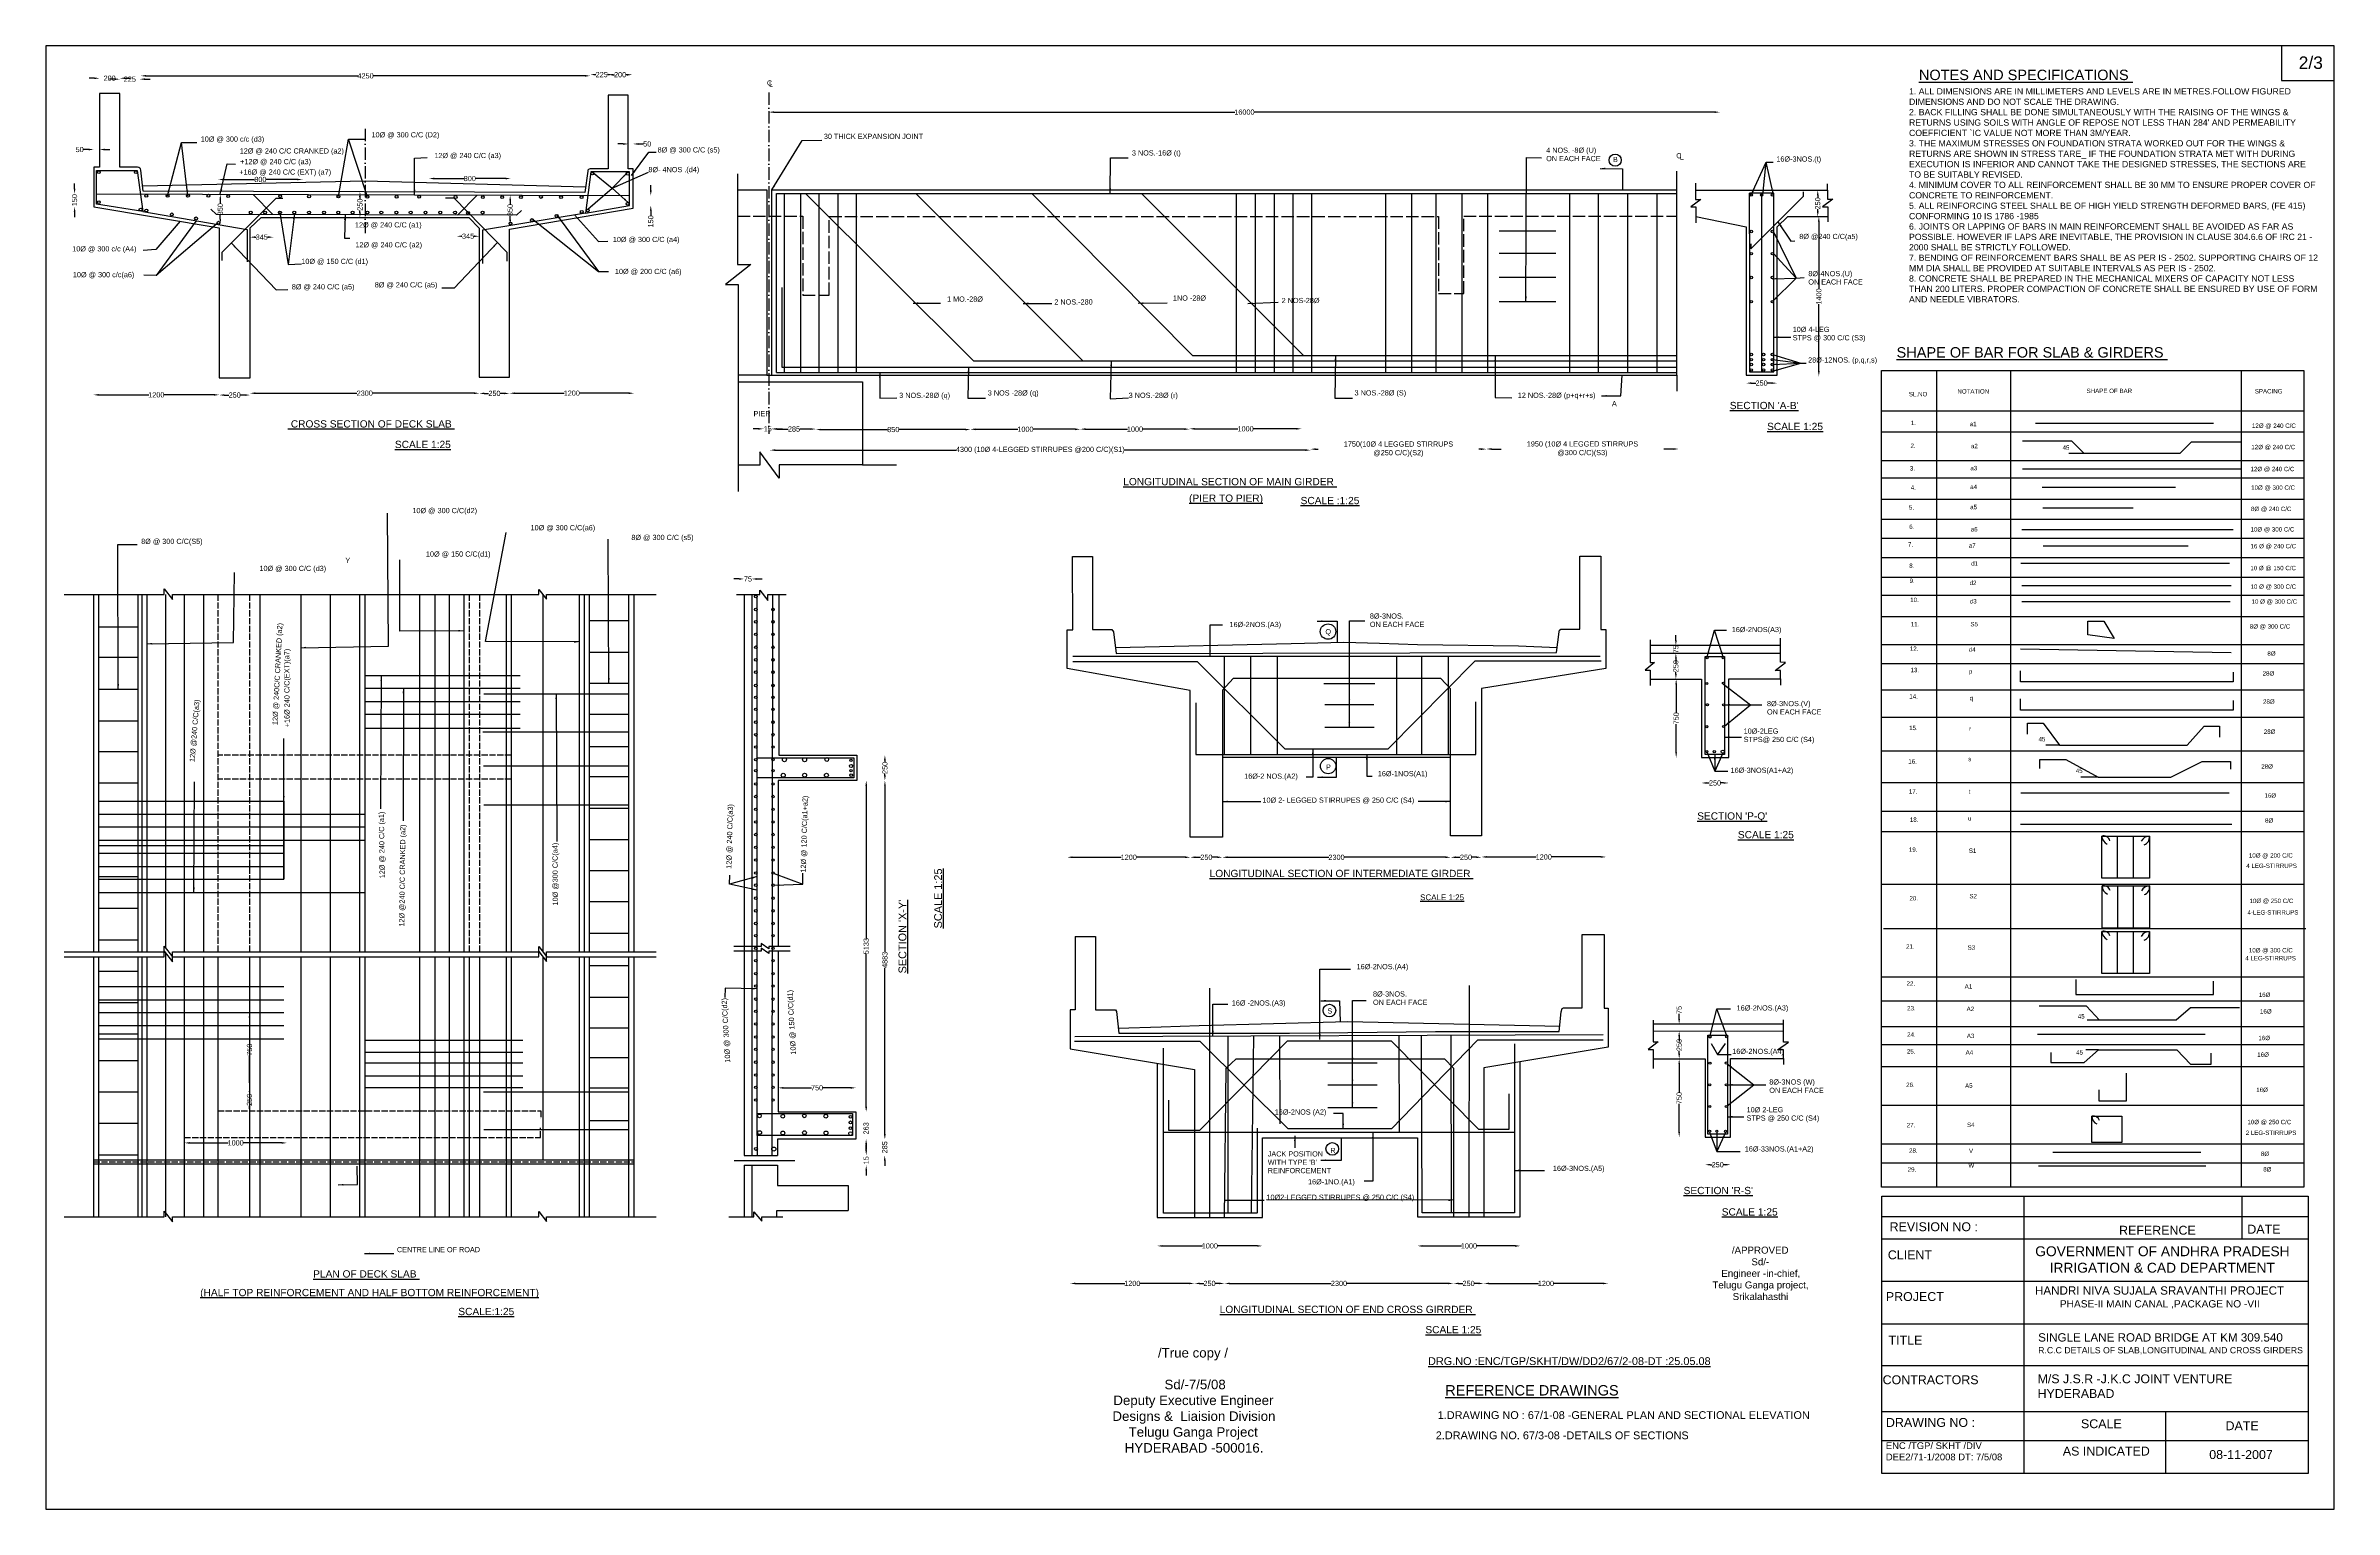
# Model space of a CAD drawing. Header units: millimetres. Extents: x -53221074 to -53151292, y 22125998 to 22211904.
# Drawn here: x -53221074 to -53199055, y 22125998 to 22140077 of the extents above; entities outside this region: 1.
import ezdxf

# ---------------------------------------------------------------- set-up
doc = ezdxf.new("R2010")
doc.units = ezdxf.units.MM
doc.header["$MEASUREMENT"] = 0
doc.linetypes.add('ACAD_ISO02W100', pattern=[15, 12, -3])
doc.linetypes.add('ACAD_ISO10W100', pattern=[18, 12, -3, 0, -3])
for name, color, linetype in [('DIMENSION', 7, 'Continuous'), ('DRAWING', 2, 'Continuous'), ('TEXT', 7, 'Continuous')]:
    doc.layers.add(name, color=color, linetype=linetype)
doc.styles.get("Standard").update_dxf_attribs({"font": 'arial.ttf', "height": 50})
doc.dimstyles.get("Standard").update_dxf_attribs({"dimtxt": 50, "dimasz": 50, "dimexe": 0.18, "dimexo": 0.0625, "dimgap": 0.09, "dimtad": 0, "dimdec": 0, "dimzin": 0, "dimdsep": 46, "dimtxsty": 'Standard', "dimcen": 0.09, "dimse1": 1, "dimse2": 1, "dimadec": 0, "dimazin": 0, "dimtfac": 1, "dimtdec": 0, "dimtofl": 0, "dimtmove": 0, "dimatfit": 3, "dimfxl": 1, "dimtolj": 1, "dimtzin": 0, "dimarcsym": 0})

# ---------------------------------------------------------------- blocks, each defined once
blk = doc.blocks.new('*D54')
at = {"layer": 'Defpoints', "color": 0}
for p in [(-53220361, 22139765), (-53220557, 22139620), (-53220361, 22139620)]:
    blk.add_point(p, dxfattribs=at)
at = {"layer": 'DIMENSION', "color": 0, "lineweight": -2}
for p, q in [((-53220607, 22139765), (-53220657, 22139765)), ((-53220311, 22139765), (-53220261, 22139765))]:
    blk.add_line(p, q, dxfattribs=at)
at = {"layer": 'DIMENSION', "color": 0}
for points in [[(-53220607, 22139773), (-53220607, 22139757), (-53220557, 22139765)], [(-53220311, 22139773), (-53220311, 22139757), (-53220361, 22139765)]]:
    blk.add_solid(points, dxfattribs=at)
at = {"layer": 'DIMENSION', "color": 0, "insert": (-53220459, 22139765), "char_height": 50, "attachment_point": 5}
blk.add_mtext('\\A1;200', dxfattribs=at)
blk = doc.blocks.new('*D55')
at = {"layer": 'Defpoints', "color": 0}
for p in [(-53220169, 22139756), (-53220361, 22138908), (-53220169, 22138901)]:
    blk.add_point(p, dxfattribs=at)
at = {"layer": 'DIMENSION', "color": 0, "lineweight": -2}
for p, q in [((-53220411, 22139756), (-53220461, 22139756)), ((-53220119, 22139756), (-53220069, 22139756))]:
    blk.add_line(p, q, dxfattribs=at)
at = {"layer": 'DIMENSION', "color": 0}
for points in [[(-53220411, 22139765), (-53220411, 22139748), (-53220361, 22139756)], [(-53220119, 22139765), (-53220119, 22139748), (-53220169, 22139756)]]:
    blk.add_solid(points, dxfattribs=at)
at = {"layer": 'DIMENSION', "color": 0, "insert": (-53220265, 22139756), "char_height": 50, "attachment_point": 5}
blk.add_mtext('\\A1;225', dxfattribs=at)
blk = doc.blocks.new('*D56')
at = {"layer": 'Defpoints', "color": 0}
for p in [(-53215836, 22139788), (-53220159, 22138881), (-53215836, 22138894)]:
    blk.add_point(p, dxfattribs=at)
at = {"layer": 'DIMENSION', "color": 0, "lineweight": -2}
for p, q in [((-53220109, 22139788), (-53218073, 22139788)), ((-53215886, 22139788), (-53217922, 22139788))]:
    blk.add_line(p, q, dxfattribs=at)
at = {"layer": 'DIMENSION', "color": 0}
for points in [[(-53220109, 22139797), (-53220109, 22139780), (-53220159, 22139788)], [(-53215886, 22139797), (-53215886, 22139780), (-53215836, 22139788)]]:
    blk.add_solid(points, dxfattribs=at)
at = {"layer": 'DIMENSION', "color": 0, "insert": (-53217997, 22139788), "char_height": 50, "attachment_point": 5}
blk.add_mtext('\\A1;4250', dxfattribs=at)
blk = doc.blocks.new('*D57')
at = {"layer": 'Defpoints', "color": 0}
for p in [(-53215836, 22139788), (-53215614, 22139800), (-53215614, 22139800)]:
    blk.add_point(p, dxfattribs=at)
at = {"layer": 'DIMENSION', "color": 0, "lineweight": -2}
for p, q in [((-53215786, 22139800), (-53215781, 22139800)), ((-53215664, 22139800), (-53215669, 22139800))]:
    blk.add_line(p, q, dxfattribs=at)
at = {"layer": 'DIMENSION', "color": 0}
for points in [[(-53215786, 22139808), (-53215786, 22139792), (-53215836, 22139800)], [(-53215664, 22139808), (-53215664, 22139792), (-53215614, 22139800)]]:
    blk.add_solid(points, dxfattribs=at)
at = {"layer": 'DIMENSION', "color": 0, "insert": (-53215725, 22139800), "char_height": 50, "attachment_point": 5}
blk.add_mtext('\\A1;225', dxfattribs=at)
blk = doc.blocks.new('*D58')
at = {"layer": 'Defpoints', "color": 0}
for p in [(-53215431, 22139799), (-53215664, 22139601), (-53215431, 22139603)]:
    blk.add_point(p, dxfattribs=at)
at = {"layer": 'DIMENSION', "color": 0, "lineweight": -2}
for p, q in [((-53215614, 22139799), (-53215603, 22139799)), ((-53215481, 22139799), (-53215492, 22139799))]:
    blk.add_line(p, q, dxfattribs=at)
at = {"layer": 'DIMENSION', "color": 0}
for points in [[(-53215614, 22139807), (-53215614, 22139790), (-53215664, 22139799)], [(-53215481, 22139807), (-53215481, 22139790), (-53215431, 22139799)]]:
    blk.add_solid(points, dxfattribs=at)
at = {"layer": 'DIMENSION', "color": 0, "insert": (-53215548, 22139799), "char_height": 50, "attachment_point": 5}
blk.add_mtext('\\A1;200', dxfattribs=at)
blk = doc.blocks.new('*D59')
at = {"layer": 'Defpoints', "color": 0}
for p in [(-53215423, 22139133), (-53215469, 22138893), (-53215423, 22138893)]:
    blk.add_point(p, dxfattribs=at)
at = {"layer": 'DIMENSION', "color": 0, "lineweight": -2}
for p, q in [((-53215519, 22139133), (-53215569, 22139133)), ((-53215373, 22139133), (-53215323, 22139133))]:
    blk.add_line(p, q, dxfattribs=at)
at = {"layer": 'DIMENSION', "color": 0}
for points in [[(-53215519, 22139141), (-53215519, 22139124), (-53215469, 22139133)], [(-53215373, 22139141), (-53215373, 22139124), (-53215423, 22139133)]]:
    blk.add_solid(points, dxfattribs=at)
at = {"layer": 'DIMENSION', "color": 0, "insert": (-53215287, 22139133), "char_height": 50, "attachment_point": 5}
blk.add_mtext('\\A1;50', dxfattribs=at)
blk = doc.blocks.new('*D60')
at = {"layer": 'Defpoints', "color": 0}
for p in [(-53215457, 22138636), (-53215457, 22138541), (-53215253, 22138541)]:
    blk.add_point(p, dxfattribs=at)
at = {"layer": 'DIMENSION', "color": 0, "lineweight": -2}
for p, q in [((-53215253, 22138686), (-53215253, 22138736)), ((-53215253, 22138491), (-53215253, 22138441))]:
    blk.add_line(p, q, dxfattribs=at)
at = {"layer": 'DIMENSION', "color": 0}
for points in [[(-53215261, 22138686), (-53215244, 22138686), (-53215253, 22138636)], [(-53215261, 22138491), (-53215244, 22138491), (-53215253, 22138541)]]:
    blk.add_solid(points, dxfattribs=at)
at = {"layer": 'DIMENSION', "color": 0, "insert": (-53215253, 22138388), "char_height": 50, "attachment_point": 5, "rotation": 90}
blk.add_mtext('\\A1;150', dxfattribs=at)
blk = doc.blocks.new('*D61')
at = {"layer": 'Defpoints', "color": 0}
for p in [(-53216606, 22138639), (-53216601, 22138639), (-53216602, 22138354)]:
    blk.add_point(p, dxfattribs=at)
at = {"layer": 'DIMENSION', "color": 0, "lineweight": -2}
for p, q in [((-53216606, 22138589), (-53216606, 22138552)), ((-53216606, 22138404), (-53216606, 22138442))]:
    blk.add_line(p, q, dxfattribs=at)
at = {"layer": 'DIMENSION', "color": 0}
for points in [[(-53216614, 22138589), (-53216597, 22138589), (-53216606, 22138639)], [(-53216614, 22138404), (-53216597, 22138404), (-53216606, 22138354)]]:
    blk.add_solid(points, dxfattribs=at)
at = {"layer": 'DIMENSION', "color": 0, "insert": (-53216606, 22138497), "char_height": 50, "attachment_point": 5, "rotation": 90}
blk.add_mtext('\\A1;350', dxfattribs=at)
blk = doc.blocks.new('*D62')
at = {"layer": 'Defpoints', "color": 0}
for p in [(-53217119, 22138250), (-53217119, 22138245), (-53216903, 22138253)]:
    blk.add_point(p, dxfattribs=at)
at = {"layer": 'DIMENSION', "color": 0, "lineweight": -2}
for p, q in [((-53217069, 22138245), (-53217066, 22138245)), ((-53216953, 22138245), (-53216955, 22138245))]:
    blk.add_line(p, q, dxfattribs=at)
at = {"layer": 'DIMENSION', "color": 0}
for points in [[(-53217069, 22138253), (-53217069, 22138237), (-53217119, 22138245)], [(-53216953, 22138253), (-53216953, 22138237), (-53216903, 22138245)]]:
    blk.add_solid(points, dxfattribs=at)
at = {"layer": 'DIMENSION', "color": 0, "insert": (-53217011, 22138245), "char_height": 50, "attachment_point": 5}
blk.add_mtext('\\A1;345', dxfattribs=at)
blk = doc.blocks.new('*D63')
at = {"layer": 'Defpoints', "color": 0}
for p in [(-53218054, 22138673), (-53218051, 22138673), (-53218055, 22138425)]:
    blk.add_point(p, dxfattribs=at)
at = {"layer": 'DIMENSION', "color": 0, "lineweight": -2}
for p, q in [((-53218051, 22138623), (-53218051, 22138605)), ((-53218051, 22138475), (-53218051, 22138494))]:
    blk.add_line(p, q, dxfattribs=at)
at = {"layer": 'DIMENSION', "color": 0}
for points in [[(-53218060, 22138623), (-53218043, 22138623), (-53218051, 22138673)], [(-53218060, 22138475), (-53218043, 22138475), (-53218051, 22138425)]]:
    blk.add_solid(points, dxfattribs=at)
at = {"layer": 'DIMENSION', "color": 0, "insert": (-53218051, 22138549), "char_height": 50, "attachment_point": 5, "rotation": 90}
blk.add_mtext('\\A1;250', dxfattribs=at)
blk = doc.blocks.new('*D64')
at = {"layer": 'Defpoints', "color": 0}
for p in [(-53217387, 22138800), (-53217387, 22138799), (-53216600, 22138803)]:
    blk.add_point(p, dxfattribs=at)
at = {"layer": 'DIMENSION', "color": 0, "lineweight": -2}
for p, q in [((-53217337, 22138800), (-53217049, 22138800)), ((-53216650, 22138800), (-53216938, 22138800))]:
    blk.add_line(p, q, dxfattribs=at)
at = {"layer": 'DIMENSION', "color": 0}
for points in [[(-53217337, 22138808), (-53217337, 22138792), (-53217387, 22138800)], [(-53216650, 22138808), (-53216650, 22138792), (-53216600, 22138800)]]:
    blk.add_solid(points, dxfattribs=at)
at = {"layer": 'DIMENSION', "color": 0, "insert": (-53216994, 22138800), "char_height": 50, "attachment_point": 5}
blk.add_mtext('\\A1;800', dxfattribs=at)
blk = doc.blocks.new('*D65')
at = {"layer": 'Defpoints', "color": 0}
for p in [(-53219108, 22138231), (-53218884, 22138236), (-53218884, 22138235)]:
    blk.add_point(p, dxfattribs=at)
at = {"layer": 'DIMENSION', "color": 0, "lineweight": -2}
for p, q in [((-53219058, 22138236), (-53219051, 22138236)), ((-53218934, 22138236), (-53218940, 22138236))]:
    blk.add_line(p, q, dxfattribs=at)
at = {"layer": 'DIMENSION', "color": 0}
for points in [[(-53219058, 22138245), (-53219058, 22138228), (-53219108, 22138236)], [(-53218934, 22138245), (-53218934, 22138228), (-53218884, 22138236)]]:
    blk.add_solid(points, dxfattribs=at)
at = {"layer": 'DIMENSION', "color": 0, "insert": (-53218996, 22138236), "char_height": 50, "attachment_point": 5}
blk.add_mtext('\\A1;345', dxfattribs=at)
blk = doc.blocks.new('*D66')
at = {"layer": 'Defpoints', "color": 0}
for p in [(-53219411, 22138649), (-53219395, 22138649), (-53219412, 22138362)]:
    blk.add_point(p, dxfattribs=at)
at = {"layer": 'DIMENSION', "color": 0, "lineweight": -2}
for p, q in [((-53219395, 22138599), (-53219395, 22138560)), ((-53219395, 22138412), (-53219395, 22138450))]:
    blk.add_line(p, q, dxfattribs=at)
at = {"layer": 'DIMENSION', "color": 0}
for points in [[(-53219403, 22138599), (-53219386, 22138599), (-53219395, 22138649)], [(-53219403, 22138412), (-53219386, 22138412), (-53219395, 22138362)]]:
    blk.add_solid(points, dxfattribs=at)
at = {"layer": 'DIMENSION', "color": 0, "insert": (-53219395, 22138505), "char_height": 50, "attachment_point": 5, "rotation": 90}
blk.add_mtext('\\A1;350', dxfattribs=at)
blk = doc.blocks.new('*D67')
at = {"layer": 'Defpoints', "color": 0}
for p in [(-53219415, 22138774), (-53218603, 22138791), (-53218603, 22138785)]:
    blk.add_point(p, dxfattribs=at)
at = {"layer": 'DIMENSION', "color": 0, "lineweight": -2}
for p, q in [((-53219365, 22138791), (-53219065, 22138791)), ((-53218653, 22138791), (-53218954, 22138791))]:
    blk.add_line(p, q, dxfattribs=at)
at = {"layer": 'DIMENSION', "color": 0}
for points in [[(-53219365, 22138799), (-53219365, 22138783), (-53219415, 22138791)], [(-53218653, 22138799), (-53218653, 22138783), (-53218603, 22138791)]]:
    blk.add_solid(points, dxfattribs=at)
at = {"layer": 'DIMENSION', "color": 0, "insert": (-53219009, 22138791), "char_height": 50, "attachment_point": 5}
blk.add_mtext('\\A1;800', dxfattribs=at)
blk = doc.blocks.new('*D68')
at = {"layer": 'Defpoints', "color": 0}
for p in [(-53220612, 22139079), (-53220612, 22138910), (-53220557, 22138910)]:
    blk.add_point(p, dxfattribs=at)
at = {"layer": 'DIMENSION', "color": 0, "lineweight": -2}
for p, q in [((-53220662, 22139079), (-53220712, 22139079)), ((-53220507, 22139079), (-53220457, 22139079))]:
    blk.add_line(p, q, dxfattribs=at)
at = {"layer": 'DIMENSION', "color": 0}
for points in [[(-53220662, 22139088), (-53220662, 22139071), (-53220612, 22139079)], [(-53220507, 22139088), (-53220507, 22139071), (-53220557, 22139079)]]:
    blk.add_solid(points, dxfattribs=at)
at = {"layer": 'DIMENSION', "color": 0, "insert": (-53220748, 22139079), "char_height": 50, "attachment_point": 5}
blk.add_mtext('\\A1;50', dxfattribs=at)
blk = doc.blocks.new('*D69')
at = {"layer": 'Defpoints', "color": 0}
for p in [(-53220797, 22138654), (-53220612, 22138654), (-53220612, 22138529)]:
    blk.add_point(p, dxfattribs=at)
at = {"layer": 'DIMENSION', "color": 0, "lineweight": -2}
for p, q in [((-53220797, 22138704), (-53220797, 22138754)), ((-53220797, 22138479), (-53220797, 22138429))]:
    blk.add_line(p, q, dxfattribs=at)
at = {"layer": 'DIMENSION', "color": 0}
for points in [[(-53220805, 22138704), (-53220788, 22138704), (-53220797, 22138654)], [(-53220805, 22138479), (-53220788, 22138479), (-53220797, 22138529)]]:
    blk.add_solid(points, dxfattribs=at)
at = {"layer": 'DIMENSION', "color": 0, "insert": (-53220797, 22138592), "char_height": 50, "attachment_point": 5, "rotation": 90}
blk.add_mtext('\\A1;150', dxfattribs=at)
blk = doc.blocks.new('*D70')
at = {"layer": 'Defpoints', "color": 0}
for p in [(-53220615, 22136881), (-53219405, 22136881), (-53220615, 22136719)]:
    blk.add_point(p, dxfattribs=at)
at = {"layer": 'DIMENSION', "color": 0, "lineweight": -2}
for p, q in [((-53220565, 22136719), (-53220082, 22136719)), ((-53219455, 22136719), (-53219938, 22136719))]:
    blk.add_line(p, q, dxfattribs=at)
at = {"layer": 'DIMENSION', "color": 0}
for points in [[(-53220565, 22136727), (-53220565, 22136711), (-53220615, 22136719)], [(-53219455, 22136727), (-53219455, 22136711), (-53219405, 22136719)]]:
    blk.add_solid(points, dxfattribs=at)
at = {"layer": 'DIMENSION', "color": 0, "insert": (-53220010, 22136719), "char_height": 50, "attachment_point": 5}
blk.add_mtext('\\A1;1200', dxfattribs=at)
blk = doc.blocks.new('*D71')
at = {"layer": 'Defpoints', "color": 0}
for p in [(-53219405, 22136881), (-53219108, 22136881), (-53219108, 22136717)]:
    blk.add_point(p, dxfattribs=at)
at = {"layer": 'DIMENSION', "color": 0, "lineweight": -2}
for p, q in [((-53219355, 22136717), (-53219312, 22136717)), ((-53219158, 22136717), (-53219201, 22136717))]:
    blk.add_line(p, q, dxfattribs=at)
at = {"layer": 'DIMENSION', "color": 0}
for points in [[(-53219355, 22136725), (-53219355, 22136709), (-53219405, 22136717)], [(-53219158, 22136725), (-53219158, 22136709), (-53219108, 22136717)]]:
    blk.add_solid(points, dxfattribs=at)
at = {"layer": 'DIMENSION', "color": 0, "insert": (-53219256, 22136717), "char_height": 50, "attachment_point": 5}
blk.add_mtext('\\A1;250', dxfattribs=at)
blk = doc.blocks.new('*D72')
at = {"layer": 'Defpoints', "color": 0}
for p in [(-53219108, 22136881), (-53216903, 22136881), (-53216903, 22136735)]:
    blk.add_point(p, dxfattribs=at)
at = {"layer": 'DIMENSION', "color": 0, "lineweight": -2}
for p, q in [((-53219058, 22136735), (-53218080, 22136735)), ((-53216953, 22136735), (-53217930, 22136735))]:
    blk.add_line(p, q, dxfattribs=at)
at = {"layer": 'DIMENSION', "color": 0}
for points in [[(-53219058, 22136743), (-53219058, 22136726), (-53219108, 22136735)], [(-53216953, 22136743), (-53216953, 22136726), (-53216903, 22136735)]]:
    blk.add_solid(points, dxfattribs=at)
at = {"layer": 'DIMENSION', "color": 0, "insert": (-53218005, 22136735), "char_height": 50, "attachment_point": 5}
blk.add_mtext('\\A1;2300', dxfattribs=at)
blk = doc.blocks.new('*D73')
at = {"layer": 'Defpoints', "color": 0}
for p in [(-53216903, 22136881), (-53216611, 22136888), (-53216611, 22136733)]:
    blk.add_point(p, dxfattribs=at)
at = {"layer": 'DIMENSION', "color": 0, "lineweight": -2}
for p, q in [((-53216853, 22136733), (-53216813, 22136733)), ((-53216661, 22136733), (-53216702, 22136733))]:
    blk.add_line(p, q, dxfattribs=at)
at = {"layer": 'DIMENSION', "color": 0}
for points in [[(-53216853, 22136741), (-53216853, 22136725), (-53216903, 22136733)], [(-53216661, 22136741), (-53216661, 22136725), (-53216611, 22136733)]]:
    blk.add_solid(points, dxfattribs=at)
at = {"layer": 'DIMENSION', "color": 0, "insert": (-53216757, 22136733), "char_height": 50, "attachment_point": 5}
blk.add_mtext('\\A1;250', dxfattribs=at)
blk = doc.blocks.new('*D74')
at = {"layer": 'Defpoints', "color": 0}
for p in [(-53216611, 22136733), (-53215415, 22136753), (-53215415, 22136735)]:
    blk.add_point(p, dxfattribs=at)
at = {"layer": 'DIMENSION', "color": 0, "lineweight": -2}
for p, q in [((-53216561, 22136735), (-53216086, 22136735)), ((-53215465, 22136735), (-53215941, 22136735))]:
    blk.add_line(p, q, dxfattribs=at)
at = {"layer": 'DIMENSION', "color": 0}
for points in [[(-53216561, 22136743), (-53216561, 22136726), (-53216611, 22136735)], [(-53215465, 22136743), (-53215465, 22136726), (-53215415, 22136735)]]:
    blk.add_solid(points, dxfattribs=at)
at = {"layer": 'DIMENSION', "color": 0, "insert": (-53216013, 22136735), "char_height": 50, "attachment_point": 5}
blk.add_mtext('\\A1;1200', dxfattribs=at)
blk = doc.blocks.new('*D75')
at = {"layer": 'Defpoints', "color": 0}
for p in [(-53214117, 22139443), (-53204966, 22139439), (-53204966, 22139439)]:
    blk.add_point(p, dxfattribs=at)
at = {"layer": 'DIMENSION', "color": 0, "lineweight": -2}
for p, q in [((-53214067, 22139439), (-53209633, 22139439)), ((-53205016, 22139439), (-53209450, 22139439))]:
    blk.add_line(p, q, dxfattribs=at)
at = {"layer": 'DIMENSION', "color": 0}
for points in [[(-53214067, 22139447), (-53214067, 22139431), (-53214117, 22139439)], [(-53205016, 22139447), (-53205016, 22139431), (-53204966, 22139439)]]:
    blk.add_solid(points, dxfattribs=at)
at = {"layer": 'DIMENSION', "color": 0, "insert": (-53209541, 22139439), "char_height": 50, "attachment_point": 5}
blk.add_mtext('\\A1;16000', dxfattribs=at)
blk = doc.blocks.new('*D76')
at = {"layer": 'Defpoints', "color": 0}
for p in [(-53204025, 22138688), (-53204025, 22138688), (-53204025, 22138434)]:
    blk.add_point(p, dxfattribs=at)
at = {"layer": 'DIMENSION', "color": 0, "lineweight": -2}
for p, q in [((-53204025, 22138638), (-53204025, 22138617)), ((-53204025, 22138484), (-53204025, 22138505))]:
    blk.add_line(p, q, dxfattribs=at)
at = {"layer": 'DIMENSION', "color": 0}
for points in [[(-53204033, 22138638), (-53204016, 22138638), (-53204025, 22138688)], [(-53204033, 22138484), (-53204016, 22138484), (-53204025, 22138434)]]:
    blk.add_solid(points, dxfattribs=at)
at = {"layer": 'DIMENSION', "color": 0, "insert": (-53204025, 22138561), "char_height": 50, "attachment_point": 5, "rotation": 90}
blk.add_mtext('\\A1;250', dxfattribs=at)
blk = doc.blocks.new('*D77')
at = {"layer": 'Defpoints', "color": 0}
for p in [(-53204025, 22138434), (-53204026, 22136897), (-53204014, 22136897)]:
    blk.add_point(p, dxfattribs=at)
at = {"layer": 'DIMENSION', "color": 0, "lineweight": -2}
for p, q in [((-53204014, 22138384), (-53204014, 22137738)), ((-53204014, 22136947), (-53204014, 22137593))]:
    blk.add_line(p, q, dxfattribs=at)
at = {"layer": 'DIMENSION', "color": 0}
for points in [[(-53204023, 22138384), (-53204006, 22138384), (-53204014, 22138434)], [(-53204023, 22136947), (-53204006, 22136947), (-53204014, 22136897)]]:
    blk.add_solid(points, dxfattribs=at)
at = {"layer": 'DIMENSION', "color": 0, "insert": (-53204014, 22137665), "char_height": 50, "attachment_point": 5, "rotation": 90}
blk.add_mtext('\\A1;1400', dxfattribs=at)
blk = doc.blocks.new('*D78')
at = {"layer": 'Defpoints', "color": 0}
for p in [(-53204713, 22136909), (-53204417, 22136909), (-53204713, 22136832)]:
    blk.add_point(p, dxfattribs=at)
at = {"layer": 'DIMENSION', "color": 0, "lineweight": -2}
for p, q in [((-53204663, 22136832), (-53204621, 22136832)), ((-53204467, 22136832), (-53204509, 22136832))]:
    blk.add_line(p, q, dxfattribs=at)
at = {"layer": 'DIMENSION', "color": 0}
for points in [[(-53204663, 22136840), (-53204663, 22136824), (-53204713, 22136832)], [(-53204467, 22136840), (-53204467, 22136824), (-53204417, 22136832)]]:
    blk.add_solid(points, dxfattribs=at)
at = {"layer": 'DIMENSION', "color": 0, "insert": (-53204565, 22136832), "char_height": 50, "attachment_point": 5}
blk.add_mtext('\\A1;250', dxfattribs=at)
blk = doc.blocks.new('*D79')
at = {"layer": 'Defpoints', "color": 0}
for p in [(-53214105, 22136194), (-53208905, 22136197), (-53214105, 22136187)]:
    blk.add_point(p, dxfattribs=at)
at = {"layer": 'DIMENSION', "color": 0, "lineweight": -2}
for p, q in [((-53214055, 22136187), (-53212315, 22136187)), ((-53208955, 22136187), (-53210695, 22136187))]:
    blk.add_line(p, q, dxfattribs=at)
at = {"layer": 'DIMENSION', "color": 0}
for points in [[(-53214055, 22136196), (-53214055, 22136179), (-53214105, 22136187)], [(-53208955, 22136196), (-53208955, 22136179), (-53208905, 22136187)]]:
    blk.add_solid(points, dxfattribs=at)
at = {"layer": 'DIMENSION', "color": 0, "insert": (-53211505, 22136187), "char_height": 50, "attachment_point": 5}
blk.add_mtext('\\A1;4300 (10Ø 4-LEGGED STIRRUPES @200 C/C)(S1)', dxfattribs=at)
blk = doc.blocks.new('*D80')
at = {"layer": 'Defpoints', "color": 0}
for p in [(-53214167, 22136392), (-53214167, 22136389), (-53214087, 22136388)]:
    blk.add_point(p, dxfattribs=at)
at = {"layer": 'DIMENSION', "color": 0, "lineweight": -2}
for p, q in [((-53214217, 22136392), (-53214267, 22136392)), ((-53214037, 22136392), (-53213987, 22136392))]:
    blk.add_line(p, q, dxfattribs=at)
at = {"layer": 'DIMENSION', "color": 0}
for points in [[(-53214217, 22136400), (-53214217, 22136384), (-53214167, 22136392)], [(-53214037, 22136400), (-53214037, 22136384), (-53214087, 22136392)]]:
    blk.add_solid(points, dxfattribs=at)
at = {"layer": 'DIMENSION', "color": 0, "insert": (-53214127, 22136392), "char_height": 50, "attachment_point": 5}
blk.add_mtext('\\A1;15', dxfattribs=at)
blk = doc.blocks.new('*D81')
at = {"layer": 'Defpoints', "color": 0}
for p in [(-53214087, 22136392), (-53213664, 22136390), (-53213664, 22136387)]:
    blk.add_point(p, dxfattribs=at)
at = {"layer": 'DIMENSION', "color": 0, "lineweight": -2}
for p, q in [((-53214037, 22136390), (-53213931, 22136390)), ((-53213714, 22136390), (-53213819, 22136390))]:
    blk.add_line(p, q, dxfattribs=at)
at = {"layer": 'DIMENSION', "color": 0}
for points in [[(-53214037, 22136398), (-53214037, 22136382), (-53214087, 22136390)], [(-53213714, 22136398), (-53213714, 22136382), (-53213664, 22136390)]]:
    blk.add_solid(points, dxfattribs=at)
at = {"layer": 'DIMENSION', "color": 0, "insert": (-53213875, 22136390), "char_height": 50, "attachment_point": 5}
blk.add_mtext('\\A1;285', dxfattribs=at)
blk = doc.blocks.new('*D82')
at = {"layer": 'Defpoints', "color": 0}
for p in [(-53213664, 22136387), (-53212177, 22136392), (-53212177, 22136385)]:
    blk.add_point(p, dxfattribs=at)
at = {"layer": 'DIMENSION', "color": 0, "lineweight": -2}
for p, q in [((-53213614, 22136385), (-53212975, 22136385)), ((-53212227, 22136385), (-53212865, 22136385))]:
    blk.add_line(p, q, dxfattribs=at)
at = {"layer": 'DIMENSION', "color": 0}
for points in [[(-53213614, 22136393), (-53213614, 22136376), (-53213664, 22136385)], [(-53212227, 22136393), (-53212227, 22136376), (-53212177, 22136385)]]:
    blk.add_solid(points, dxfattribs=at)
at = {"layer": 'DIMENSION', "color": 0, "insert": (-53212920, 22136385), "char_height": 50, "attachment_point": 5}
blk.add_mtext('\\A1;850', dxfattribs=at)
blk = doc.blocks.new('*D83')
at = {"layer": 'Defpoints', "color": 0}
for p in [(-53212177, 22136385), (-53211120, 22136388), (-53211120, 22136388)]:
    blk.add_point(p, dxfattribs=at)
at = {"layer": 'DIMENSION', "color": 0, "lineweight": -2}
for p, q in [((-53212127, 22136388), (-53211721, 22136388)), ((-53211170, 22136388), (-53211576, 22136388))]:
    blk.add_line(p, q, dxfattribs=at)
at = {"layer": 'DIMENSION', "color": 0}
for points in [[(-53212127, 22136396), (-53212127, 22136379), (-53212177, 22136388)], [(-53211170, 22136396), (-53211170, 22136379), (-53211120, 22136388)]]:
    blk.add_solid(points, dxfattribs=at)
at = {"layer": 'DIMENSION', "color": 0, "insert": (-53211648, 22136388), "char_height": 50, "attachment_point": 5}
blk.add_mtext('\\A1;1000', dxfattribs=at)
blk = doc.blocks.new('*D84')
at = {"layer": 'Defpoints', "color": 0}
for p in [(-53211120, 22136388), (-53210069, 22136391), (-53210069, 22136389)]:
    blk.add_point(p, dxfattribs=at)
at = {"layer": 'DIMENSION', "color": 0, "lineweight": -2}
for p, q in [((-53211070, 22136389), (-53210667, 22136389)), ((-53210119, 22136389), (-53210522, 22136389))]:
    blk.add_line(p, q, dxfattribs=at)
at = {"layer": 'DIMENSION', "color": 0}
for points in [[(-53211070, 22136398), (-53211070, 22136381), (-53211120, 22136389)], [(-53210119, 22136398), (-53210119, 22136381), (-53210069, 22136389)]]:
    blk.add_solid(points, dxfattribs=at)
at = {"layer": 'DIMENSION', "color": 0, "insert": (-53210594, 22136389), "char_height": 50, "attachment_point": 5}
blk.add_mtext('\\A1;1000', dxfattribs=at)
blk = doc.blocks.new('*D85')
at = {"layer": 'Defpoints', "color": 0}
for p in [(-53210069, 22136389), (-53208992, 22136392), (-53208992, 22136392)]:
    blk.add_point(p, dxfattribs=at)
at = {"layer": 'DIMENSION', "color": 0, "lineweight": -2}
for p, q in [((-53210019, 22136392), (-53209603, 22136392)), ((-53209042, 22136392), (-53209458, 22136392))]:
    blk.add_line(p, q, dxfattribs=at)
at = {"layer": 'DIMENSION', "color": 0}
for points in [[(-53210019, 22136401), (-53210019, 22136384), (-53210069, 22136392)], [(-53209042, 22136401), (-53209042, 22136384), (-53208992, 22136392)]]:
    blk.add_solid(points, dxfattribs=at)
at = {"layer": 'DIMENSION', "color": 0, "insert": (-53209530, 22136392), "char_height": 50, "attachment_point": 5}
blk.add_mtext('\\A1;1000', dxfattribs=at)
blk = doc.blocks.new('*D86')
at = {"layer": 'Defpoints', "color": 0}
for p in [(-53214355, 22134948), (-53214355, 22134797), (-53214281, 22134797)]:
    blk.add_point(p, dxfattribs=at)
at = {"layer": 'DIMENSION', "color": 0, "lineweight": -2}
for p, q in [((-53214405, 22134948), (-53214455, 22134948)), ((-53214231, 22134948), (-53214181, 22134948))]:
    blk.add_line(p, q, dxfattribs=at)
at = {"layer": 'DIMENSION', "color": 0}
for points in [[(-53214405, 22134956), (-53214405, 22134939), (-53214355, 22134948)], [(-53214231, 22134956), (-53214231, 22134939), (-53214281, 22134948)]]:
    blk.add_solid(points, dxfattribs=at)
at = {"layer": 'DIMENSION', "color": 0, "insert": (-53214318, 22134948), "char_height": 50, "attachment_point": 5}
blk.add_mtext('\\A1;75', dxfattribs=at)
blk = doc.blocks.new('*D87')
at = {"layer": 'Defpoints', "color": 0}
for p in [(-53219741, 22129522), (-53219741, 22129522), (-53218754, 22129522)]:
    blk.add_point(p, dxfattribs=at)
at = {"layer": 'DIMENSION', "color": 0, "lineweight": -2}
for p, q in [((-53219691, 22129522), (-53219320, 22129522)), ((-53218804, 22129522), (-53219175, 22129522))]:
    blk.add_line(p, q, dxfattribs=at)
at = {"layer": 'DIMENSION', "color": 0}
for points in [[(-53219691, 22129530), (-53219691, 22129514), (-53219741, 22129522)], [(-53218804, 22129530), (-53218804, 22129514), (-53218754, 22129522)]]:
    blk.add_solid(points, dxfattribs=at)
at = {"layer": 'DIMENSION', "color": 0, "insert": (-53219247, 22129522), "char_height": 50, "attachment_point": 5}
blk.add_mtext('\\A1;1000', dxfattribs=at)
blk = doc.blocks.new('*D88')
at = {"layer": 'Defpoints', "color": 0}
for p in [(-53219114, 22130061), (-53219114, 22130061), (-53219114, 22129810)]:
    blk.add_point(p, dxfattribs=at)
at = {"layer": 'DIMENSION', "color": 0, "lineweight": -2}
for p, q in [((-53219114, 22130011), (-53219114, 22129991)), ((-53219114, 22129860), (-53219114, 22129880))]:
    blk.add_line(p, q, dxfattribs=at)
at = {"layer": 'DIMENSION', "color": 0}
for points in [[(-53219122, 22130011), (-53219105, 22130011), (-53219114, 22130061)], [(-53219122, 22129860), (-53219105, 22129860), (-53219114, 22129810)]]:
    blk.add_solid(points, dxfattribs=at)
at = {"layer": 'DIMENSION', "color": 0, "insert": (-53219114, 22129936), "char_height": 50, "attachment_point": 5, "rotation": 90}
blk.add_mtext('\\A1;250', dxfattribs=at)
blk = doc.blocks.new('*D89')
at = {"layer": 'Defpoints', "color": 0}
for p in [(-53219114, 22130778), (-53219114, 22130778), (-53219114, 22130061)]:
    blk.add_point(p, dxfattribs=at)
at = {"layer": 'DIMENSION', "color": 0, "lineweight": -2}
for p, q in [((-53219114, 22130728), (-53219114, 22130474)), ((-53219114, 22130111), (-53219114, 22130364))]:
    blk.add_line(p, q, dxfattribs=at)
at = {"layer": 'DIMENSION', "color": 0}
for points in [[(-53219122, 22130728), (-53219105, 22130728), (-53219114, 22130778)], [(-53219122, 22130111), (-53219105, 22130111), (-53219114, 22130061)]]:
    blk.add_solid(points, dxfattribs=at)
at = {"layer": 'DIMENSION', "color": 0, "insert": (-53219114, 22130419), "char_height": 50, "attachment_point": 5, "rotation": 90}
blk.add_mtext('\\A1;750', dxfattribs=at)
blk = doc.blocks.new('*D90')
at = {"layer": 'Defpoints', "color": 0}
for p in [(-53205358, 22130665), (-53205358, 22130665), (-53205358, 22130598)]:
    blk.add_point(p, dxfattribs=at)
at = {"layer": 'DRAWING', "color": 0, "lineweight": -2}
for p, q in [((-53205358, 22130715), (-53205358, 22130765)), ((-53205358, 22130548), (-53205358, 22130498))]:
    blk.add_line(p, q, dxfattribs=at)
at = {"layer": 'DRAWING', "color": 0}
for points in [[(-53205367, 22130715), (-53205350, 22130715), (-53205358, 22130665)], [(-53205367, 22130548), (-53205350, 22130548), (-53205358, 22130598)]]:
    blk.add_solid(points, dxfattribs=at)
at = {"layer": 'DRAWING', "color": 0, "insert": (-53205358, 22130801), "char_height": 50, "attachment_point": 5, "rotation": 90}
blk.add_mtext('\\A1;75', dxfattribs=at)
blk = doc.blocks.new('*D91')
at = {"layer": 'Defpoints', "color": 0}
for p in [(-53205358, 22130598), (-53205358, 22130330), (-53205358, 22130330)]:
    blk.add_point(p, dxfattribs=at)
at = {"layer": 'DRAWING', "color": 0, "lineweight": -2}
for p, q in [((-53205358, 22130548), (-53205358, 22130520)), ((-53205358, 22130380), (-53205358, 22130408))]:
    blk.add_line(p, q, dxfattribs=at)
at = {"layer": 'DRAWING', "color": 0}
for points in [[(-53205366, 22130548), (-53205350, 22130548), (-53205358, 22130598)], [(-53205366, 22130380), (-53205350, 22130380), (-53205358, 22130330)]]:
    blk.add_solid(points, dxfattribs=at)
at = {"layer": 'DRAWING', "color": 0, "insert": (-53205358, 22130464), "char_height": 50, "attachment_point": 5, "rotation": 90}
blk.add_mtext('\\A1;250', dxfattribs=at)
blk = doc.blocks.new('*D92')
at = {"layer": 'Defpoints', "color": 0}
for p in [(-53205108, 22130330), (-53205358, 22129577), (-53205108, 22129577)]:
    blk.add_point(p, dxfattribs=at)
at = {"layer": 'DRAWING', "color": 0, "lineweight": -2}
for p, q in [((-53205358, 22130280), (-53205358, 22130008)), ((-53205358, 22129627), (-53205358, 22129898))]:
    blk.add_line(p, q, dxfattribs=at)
at = {"layer": 'DRAWING', "color": 0}
for points in [[(-53205366, 22130280), (-53205350, 22130280), (-53205358, 22130330)], [(-53205366, 22129627), (-53205350, 22129627), (-53205358, 22129577)]]:
    blk.add_solid(points, dxfattribs=at)
at = {"layer": 'DRAWING', "color": 0, "insert": (-53205358, 22129953), "char_height": 50, "attachment_point": 5, "rotation": 90}
blk.add_mtext('\\A1;750', dxfattribs=at)
blk = doc.blocks.new('*D93')
at = {"layer": 'Defpoints', "color": 0}
for p in [(-53213280, 22130052), (-53214026, 22129822), (-53213280, 22129822)]:
    blk.add_point(p, dxfattribs=at)
at = {"layer": 'DRAWING', "color": 0, "lineweight": -2}
for p, q in [((-53213976, 22130052), (-53213708, 22130052)), ((-53213330, 22130052), (-53213598, 22130052))]:
    blk.add_line(p, q, dxfattribs=at)
at = {"layer": 'DRAWING', "color": 0}
for points in [[(-53213976, 22130060), (-53213976, 22130043), (-53214026, 22130052)], [(-53213330, 22130060), (-53213330, 22130043), (-53213280, 22130052)]]:
    blk.add_solid(points, dxfattribs=at)
at = {"layer": 'DRAWING', "color": 0, "insert": (-53213653, 22130052), "char_height": 50, "attachment_point": 5}
blk.add_mtext('\\A1;750', dxfattribs=at)
blk = doc.blocks.new('*D94')
at = {"layer": 'Defpoints', "color": 0}
for p in [(-53214033, 22129402), (-53214033, 22129308), (-53213180, 22129308)]:
    blk.add_point(p, dxfattribs=at)
at = {"layer": 'DRAWING', "color": 0, "lineweight": -2}
for p, q in [((-53213180, 22129452), (-53213180, 22129502)), ((-53213180, 22129258), (-53213180, 22129208))]:
    blk.add_line(p, q, dxfattribs=at)
at = {"layer": 'DRAWING', "color": 0}
for points in [[(-53213188, 22129452), (-53213172, 22129452), (-53213180, 22129402)], [(-53213188, 22129258), (-53213172, 22129258), (-53213180, 22129308)]]:
    blk.add_solid(points, dxfattribs=at)
at = {"layer": 'DRAWING', "color": 0, "insert": (-53213180, 22129355), "char_height": 50, "attachment_point": 5, "rotation": 90}
blk.add_mtext('\\A1;15', dxfattribs=at)
blk = doc.blocks.new('*D95')
at = {"layer": 'Defpoints', "color": 0}
for p in [(-53213280, 22129822), (-53213181, 22129822), (-53213280, 22129559)]:
    blk.add_point(p, dxfattribs=at)
at = {"layer": 'DRAWING', "color": 0, "lineweight": -2}
for p, q in [((-53213181, 22129872), (-53213181, 22129922)), ((-53213181, 22129509), (-53213181, 22129459))]:
    blk.add_line(p, q, dxfattribs=at)
at = {"layer": 'DRAWING', "color": 0}
for points in [[(-53213189, 22129872), (-53213172, 22129872), (-53213181, 22129822)], [(-53213189, 22129509), (-53213172, 22129509), (-53213181, 22129559)]]:
    blk.add_solid(points, dxfattribs=at)
at = {"layer": 'DRAWING', "color": 0, "insert": (-53213181, 22129662), "char_height": 50, "attachment_point": 5, "rotation": 90}
blk.add_mtext('\\A1;263', dxfattribs=at)
blk = doc.blocks.new('*D96')
at = {"layer": 'Defpoints', "color": 0}
for p in [(-53213280, 22133008), (-53213180, 22133008), (-53213280, 22129822)]:
    blk.add_point(p, dxfattribs=at)
at = {"layer": 'DRAWING', "color": 0, "lineweight": -2}
for p, q in [((-53213180, 22132958), (-53213180, 22131490)), ((-53213180, 22129872), (-53213180, 22131340))]:
    blk.add_line(p, q, dxfattribs=at)
at = {"layer": 'DRAWING', "color": 0}
for points in [[(-53213188, 22132958), (-53213171, 22132958), (-53213180, 22133008)], [(-53213188, 22129872), (-53213171, 22129872), (-53213180, 22129822)]]:
    blk.add_solid(points, dxfattribs=at)
at = {"layer": 'DRAWING', "color": 0, "insert": (-53213180, 22131415), "char_height": 50, "attachment_point": 5, "rotation": 90}
blk.add_mtext('\\A1;5133', dxfattribs=at)
blk = doc.blocks.new('*D97')
at = {"layer": 'Defpoints', "color": 0}
for p in [(-53213271, 22133252), (-53213000, 22133252), (-53213271, 22133008)]:
    blk.add_point(p, dxfattribs=at)
at = {"layer": 'DRAWING', "color": 0, "lineweight": -2}
for p, q in [((-53213000, 22133202), (-53213000, 22133186)), ((-53213000, 22133058), (-53213000, 22133075))]:
    blk.add_line(p, q, dxfattribs=at)
at = {"layer": 'DRAWING', "color": 0}
for points in [[(-53213009, 22133202), (-53212992, 22133202), (-53213000, 22133252)], [(-53213009, 22133058), (-53212992, 22133058), (-53213000, 22133008)]]:
    blk.add_solid(points, dxfattribs=at)
at = {"layer": 'DRAWING', "color": 0, "insert": (-53213000, 22133130), "char_height": 50, "attachment_point": 5, "rotation": 90}
blk.add_mtext('\\A1;250', dxfattribs=at)
blk = doc.blocks.new('*D98')
at = {"layer": 'Defpoints', "color": 0}
for p in [(-53213280, 22133008), (-53213280, 22129559), (-53213000, 22129559)]:
    blk.add_point(p, dxfattribs=at)
at = {"layer": 'DRAWING', "color": 0, "lineweight": -2}
for p, q in [((-53213000, 22132958), (-53213000, 22131359)), ((-53213000, 22129609), (-53213000, 22131208))]:
    blk.add_line(p, q, dxfattribs=at)
at = {"layer": 'DRAWING', "color": 0}
for points in [[(-53213008, 22132958), (-53212992, 22132958), (-53213000, 22133008)], [(-53213008, 22129609), (-53212992, 22129609), (-53213000, 22129559)]]:
    blk.add_solid(points, dxfattribs=at)
at = {"layer": 'DRAWING', "color": 0, "insert": (-53213000, 22131283), "char_height": 50, "attachment_point": 5, "rotation": 90}
blk.add_mtext('\\A1;4883', dxfattribs=at)
blk = doc.blocks.new('*D99')
at = {"layer": 'Defpoints', "color": 0}
for p in [(-53214033, 22129402), (-53214032, 22129559), (-53213002, 22129402)]:
    blk.add_point(p, dxfattribs=at)
at = {"layer": 'DRAWING', "color": 0, "lineweight": -2}
for p, q in [((-53213002, 22129609), (-53213002, 22129659)), ((-53213002, 22129352), (-53213002, 22129302))]:
    blk.add_line(p, q, dxfattribs=at)
at = {"layer": 'DRAWING', "color": 0}
for points in [[(-53213010, 22129609), (-53212993, 22129609), (-53213002, 22129559)], [(-53213010, 22129352), (-53212993, 22129352), (-53213002, 22129402)]]:
    blk.add_solid(points, dxfattribs=at)
at = {"layer": 'DRAWING', "color": 0, "insert": (-53213002, 22129480), "char_height": 50, "attachment_point": 5, "rotation": 90}
blk.add_mtext('\\A1;285', dxfattribs=at)
blk = doc.blocks.new('*D100')
at = {"layer": 'Defpoints', "color": 0}
for p in [(-53205390, 22134308), (-53205390, 22134308), (-53205390, 22134233)]:
    blk.add_point(p, dxfattribs=at)
at = {"layer": 'DRAWING', "color": 0, "lineweight": -2}
for p, q in [((-53205390, 22134358), (-53205390, 22134408)), ((-53205390, 22134183), (-53205390, 22134133))]:
    blk.add_line(p, q, dxfattribs=at)
at = {"layer": 'DRAWING', "color": 0}
for points in [[(-53205398, 22134358), (-53205381, 22134358), (-53205390, 22134308)], [(-53205398, 22134183), (-53205381, 22134183), (-53205390, 22134233)]]:
    blk.add_solid(points, dxfattribs=at)
at = {"layer": 'DRAWING', "color": 0, "insert": (-53205390, 22134271), "char_height": 50, "attachment_point": 5, "rotation": 90}
blk.add_mtext('\\A1;75', dxfattribs=at)
blk = doc.blocks.new('*D101')
at = {"layer": 'Defpoints', "color": 0}
for p in [(-53205390, 22134233), (-53205390, 22133985), (-53205390, 22133985)]:
    blk.add_point(p, dxfattribs=at)
at = {"layer": 'DRAWING', "color": 0, "lineweight": -2}
for p, q in [((-53205390, 22134183), (-53205390, 22134165)), ((-53205390, 22134035), (-53205390, 22134053))]:
    blk.add_line(p, q, dxfattribs=at)
at = {"layer": 'DRAWING', "color": 0}
for points in [[(-53205398, 22134183), (-53205381, 22134183), (-53205390, 22134233)], [(-53205398, 22134035), (-53205381, 22134035), (-53205390, 22133985)]]:
    blk.add_solid(points, dxfattribs=at)
at = {"layer": 'DRAWING', "color": 0, "insert": (-53205390, 22134109), "char_height": 50, "attachment_point": 5, "rotation": 90}
blk.add_mtext('\\A1;250', dxfattribs=at)
blk = doc.blocks.new('*D102')
at = {"layer": 'Defpoints', "color": 0}
for p in [(-53205145, 22133985), (-53205387, 22133229), (-53205145, 22133229)]:
    blk.add_point(p, dxfattribs=at)
at = {"layer": 'DRAWING', "color": 0, "lineweight": -2}
for p, q in [((-53205387, 22133935), (-53205387, 22133662)), ((-53205387, 22133279), (-53205387, 22133552))]:
    blk.add_line(p, q, dxfattribs=at)
at = {"layer": 'DRAWING', "color": 0}
for points in [[(-53205395, 22133935), (-53205379, 22133935), (-53205387, 22133985)], [(-53205395, 22133279), (-53205379, 22133279), (-53205387, 22133229)]]:
    blk.add_solid(points, dxfattribs=at)
at = {"layer": 'DRAWING', "color": 0, "insert": (-53205387, 22133607), "char_height": 50, "attachment_point": 5, "rotation": 90}
blk.add_mtext('\\A1;750', dxfattribs=at)
blk = doc.blocks.new('*D103')
at = {"layer": 'Defpoints', "color": 0}
for p in [(-53211246, 22134085), (-53210062, 22133875), (-53210062, 22132270)]:
    blk.add_point(p, dxfattribs=at)
at = {"layer": 'DRAWING', "color": 0, "lineweight": -2}
for p, q in [((-53211196, 22132270), (-53210726, 22132270)), ((-53210112, 22132270), (-53210582, 22132270))]:
    blk.add_line(p, q, dxfattribs=at)
at = {"layer": 'DRAWING', "color": 0}
for points in [[(-53211196, 22132279), (-53211196, 22132262), (-53211246, 22132270)], [(-53210112, 22132279), (-53210112, 22132262), (-53210062, 22132270)]]:
    blk.add_solid(points, dxfattribs=at)
at = {"layer": 'DRAWING', "color": 0, "insert": (-53210654, 22132270), "char_height": 50, "attachment_point": 5}
blk.add_mtext('\\A1;1200', dxfattribs=at)
blk = doc.blocks.new('*D104')
at = {"layer": 'Defpoints', "color": 0}
for p in [(-53210062, 22132464), (-53209753, 22132464), (-53209753, 22132270)]:
    blk.add_point(p, dxfattribs=at)
at = {"layer": 'DRAWING', "color": 0, "lineweight": -2}
for p, q in [((-53210012, 22132270), (-53209963, 22132270)), ((-53209803, 22132270), (-53209852, 22132270))]:
    blk.add_line(p, q, dxfattribs=at)
at = {"layer": 'DRAWING', "color": 0}
for points in [[(-53210012, 22132279), (-53210012, 22132262), (-53210062, 22132270)], [(-53209803, 22132279), (-53209803, 22132262), (-53209753, 22132270)]]:
    blk.add_solid(points, dxfattribs=at)
at = {"layer": 'DRAWING', "color": 0, "insert": (-53209907, 22132270), "char_height": 50, "attachment_point": 5}
blk.add_mtext('\\A1;250', dxfattribs=at)
blk = doc.blocks.new('*D105')
at = {"layer": 'Defpoints', "color": 0}
for p in [(-53209753, 22132464), (-53207557, 22132475), (-53207557, 22132270)]:
    blk.add_point(p, dxfattribs=at)
at = {"layer": 'DRAWING', "color": 0, "lineweight": -2}
for p, q in [((-53209703, 22132270), (-53208730, 22132270)), ((-53207607, 22132270), (-53208580, 22132270))]:
    blk.add_line(p, q, dxfattribs=at)
at = {"layer": 'DRAWING', "color": 0}
for points in [[(-53209703, 22132279), (-53209703, 22132262), (-53209753, 22132270)], [(-53207607, 22132279), (-53207607, 22132262), (-53207557, 22132270)]]:
    blk.add_solid(points, dxfattribs=at)
at = {"layer": 'DRAWING', "color": 0, "insert": (-53208655, 22132270), "char_height": 50, "attachment_point": 5}
blk.add_mtext('\\A1;2300', dxfattribs=at)
blk = doc.blocks.new('*D106')
at = {"layer": 'Defpoints', "color": 0}
for p in [(-53207557, 22132475), (-53207260, 22132475), (-53207260, 22132270)]:
    blk.add_point(p, dxfattribs=at)
at = {"layer": 'DRAWING', "color": 0, "lineweight": -2}
for p, q in [((-53207507, 22132270), (-53207464, 22132270)), ((-53207310, 22132270), (-53207353, 22132270))]:
    blk.add_line(p, q, dxfattribs=at)
at = {"layer": 'DRAWING', "color": 0}
for points in [[(-53207507, 22132279), (-53207507, 22132262), (-53207557, 22132270)], [(-53207310, 22132279), (-53207310, 22132262), (-53207260, 22132270)]]:
    blk.add_solid(points, dxfattribs=at)
at = {"layer": 'DRAWING', "color": 0, "insert": (-53207409, 22132270), "char_height": 50, "attachment_point": 5}
blk.add_mtext('\\A1;250', dxfattribs=at)
blk = doc.blocks.new('*D107')
at = {"layer": 'Defpoints', "color": 0}
for p in [(-53206062, 22134086), (-53207260, 22133892), (-53206062, 22132273)]:
    blk.add_point(p, dxfattribs=at)
at = {"layer": 'DRAWING', "color": 0, "lineweight": -2}
for p, q in [((-53207210, 22132273), (-53206734, 22132273)), ((-53206112, 22132273), (-53206589, 22132273))]:
    blk.add_line(p, q, dxfattribs=at)
at = {"layer": 'DRAWING', "color": 0}
for points in [[(-53207210, 22132282), (-53207210, 22132265), (-53207260, 22132273)], [(-53206112, 22132282), (-53206112, 22132265), (-53206062, 22132273)]]:
    blk.add_solid(points, dxfattribs=at)
at = {"layer": 'DRAWING', "color": 0, "insert": (-53206661, 22132273), "char_height": 50, "attachment_point": 5}
blk.add_mtext('\\A1;1200', dxfattribs=at)
blk = doc.blocks.new('*D108')
at = {"layer": 'Defpoints', "color": 0}
for p in [(-53210380, 22128805), (-53209368, 22128805), (-53209368, 22128531)]:
    blk.add_point(p, dxfattribs=at)
at = {"layer": 'DRAWING', "color": 0, "lineweight": -2}
for p, q in [((-53210330, 22128531), (-53209946, 22128531)), ((-53209418, 22128531), (-53209802, 22128531))]:
    blk.add_line(p, q, dxfattribs=at)
at = {"layer": 'DRAWING', "color": 0}
for points in [[(-53210330, 22128539), (-53210330, 22128523), (-53210380, 22128531)], [(-53209418, 22128539), (-53209418, 22128523), (-53209368, 22128531)]]:
    blk.add_solid(points, dxfattribs=at)
at = {"layer": 'DRAWING', "color": 0, "insert": (-53209874, 22128531), "char_height": 50, "attachment_point": 5}
blk.add_mtext('\\A1;1000', dxfattribs=at)
blk = doc.blocks.new('*D109')
at = {"layer": 'Defpoints', "color": 0}
for p in [(-53207875, 22128811), (-53206887, 22128811), (-53206887, 22128531)]:
    blk.add_point(p, dxfattribs=at)
at = {"layer": 'DRAWING', "color": 0, "lineweight": -2}
for p, q in [((-53207825, 22128531), (-53207454, 22128531)), ((-53206937, 22128531), (-53207309, 22128531))]:
    blk.add_line(p, q, dxfattribs=at)
at = {"layer": 'DRAWING', "color": 0}
for points in [[(-53207825, 22128539), (-53207825, 22128522), (-53207875, 22128531)], [(-53206937, 22128539), (-53206937, 22128522), (-53206887, 22128531)]]:
    blk.add_solid(points, dxfattribs=at)
at = {"layer": 'DRAWING', "color": 0, "insert": (-53207381, 22128531), "char_height": 50, "attachment_point": 5}
blk.add_mtext('\\A1;1000', dxfattribs=at)
blk = doc.blocks.new('*D110')
at = {"layer": 'Defpoints', "color": 0}
for p in [(-53206041, 22130445), (-53207238, 22130245), (-53206041, 22128170)]:
    blk.add_point(p, dxfattribs=at)
at = {"layer": 'DRAWING', "color": 0, "lineweight": -2}
for p, q in [((-53207188, 22128170), (-53206712, 22128170)), ((-53206091, 22128170), (-53206568, 22128170))]:
    blk.add_line(p, q, dxfattribs=at)
at = {"layer": 'DRAWING', "color": 0}
for points in [[(-53207188, 22128178), (-53207188, 22128162), (-53207238, 22128170)], [(-53206091, 22128178), (-53206091, 22128162), (-53206041, 22128170)]]:
    blk.add_solid(points, dxfattribs=at)
at = {"layer": 'DRAWING', "color": 0, "insert": (-53206640, 22128170), "char_height": 50, "attachment_point": 5}
blk.add_mtext('\\A1;1200', dxfattribs=at)
blk = doc.blocks.new('*D111')
at = {"layer": 'Defpoints', "color": 0}
for p in [(-53207530, 22128811), (-53207238, 22128804), (-53207238, 22128170)]:
    blk.add_point(p, dxfattribs=at)
at = {"layer": 'DRAWING', "color": 0, "lineweight": -2}
for p, q in [((-53207480, 22128170), (-53207440, 22128170)), ((-53207288, 22128170), (-53207328, 22128170))]:
    blk.add_line(p, q, dxfattribs=at)
at = {"layer": 'DRAWING', "color": 0}
for points in [[(-53207480, 22128178), (-53207480, 22128162), (-53207530, 22128170)], [(-53207288, 22128178), (-53207288, 22128162), (-53207238, 22128170)]]:
    blk.add_solid(points, dxfattribs=at)
at = {"layer": 'DRAWING', "color": 0, "insert": (-53207384, 22128170), "char_height": 50, "attachment_point": 5}
blk.add_mtext('\\A1;250', dxfattribs=at)
blk = doc.blocks.new('*D112')
at = {"layer": 'Defpoints', "color": 0}
for p in [(-53209732, 22128805), (-53207530, 22128811), (-53209732, 22128170)]:
    blk.add_point(p, dxfattribs=at)
at = {"layer": 'DRAWING', "color": 0, "lineweight": -2}
for p, q in [((-53209682, 22128170), (-53208706, 22128170)), ((-53207580, 22128170), (-53208556, 22128170))]:
    blk.add_line(p, q, dxfattribs=at)
at = {"layer": 'DRAWING', "color": 0}
for points in [[(-53209682, 22128178), (-53209682, 22128162), (-53209732, 22128170)], [(-53207580, 22128178), (-53207580, 22128162), (-53207530, 22128170)]]:
    blk.add_solid(points, dxfattribs=at)
at = {"layer": 'DRAWING', "color": 0, "insert": (-53208631, 22128170), "char_height": 50, "attachment_point": 5}
blk.add_mtext('\\A1;2300', dxfattribs=at)
blk = doc.blocks.new('*D113')
at = {"layer": 'Defpoints', "color": 0}
for p in [(-53210022, 22128812), (-53209732, 22128805), (-53210022, 22128170)]:
    blk.add_point(p, dxfattribs=at)
at = {"layer": 'DRAWING', "color": 0, "lineweight": -2}
for p, q in [((-53209972, 22128170), (-53209933, 22128170)), ((-53209782, 22128170), (-53209821, 22128170))]:
    blk.add_line(p, q, dxfattribs=at)
at = {"layer": 'DRAWING', "color": 0}
for points in [[(-53209972, 22128178), (-53209972, 22128162), (-53210022, 22128170)], [(-53209782, 22128178), (-53209782, 22128162), (-53209732, 22128170)]]:
    blk.add_solid(points, dxfattribs=at)
at = {"layer": 'DRAWING', "color": 0, "insert": (-53209877, 22128170), "char_height": 50, "attachment_point": 5}
blk.add_mtext('\\A1;250', dxfattribs=at)
blk = doc.blocks.new('*D114')
at = {"layer": 'Defpoints', "color": 0}
for p in [(-53211218, 22130426), (-53210022, 22130227), (-53210022, 22128170)]:
    blk.add_point(p, dxfattribs=at)
at = {"layer": 'DRAWING', "color": 0, "lineweight": -2}
for p, q in [((-53211168, 22128170), (-53210692, 22128170)), ((-53210072, 22128170), (-53210547, 22128170))]:
    blk.add_line(p, q, dxfattribs=at)
at = {"layer": 'DRAWING', "color": 0}
for points in [[(-53211168, 22128178), (-53211168, 22128162), (-53211218, 22128170)], [(-53210072, 22128178), (-53210072, 22128162), (-53210022, 22128170)]]:
    blk.add_solid(points, dxfattribs=at)
at = {"layer": 'DRAWING', "color": 0, "insert": (-53210620, 22128170), "char_height": 50, "attachment_point": 5}
blk.add_mtext('\\A1;1200', dxfattribs=at)
blk = doc.blocks.new('*D115')
at = {"layer": 'Defpoints', "color": 0}
for p in [(-53205108, 22129577), (-53204865, 22129577), (-53204865, 22129312)]:
    blk.add_point(p, dxfattribs=at)
at = {"layer": 'DRAWING', "color": 0, "lineweight": -2}
for p, q in [((-53205058, 22129312), (-53205042, 22129312)), ((-53204915, 22129312), (-53204931, 22129312))]:
    blk.add_line(p, q, dxfattribs=at)
at = {"layer": 'DRAWING', "color": 0}
for points in [[(-53205058, 22129321), (-53205058, 22129304), (-53205108, 22129312)], [(-53204915, 22129321), (-53204915, 22129304), (-53204865, 22129312)]]:
    blk.add_solid(points, dxfattribs=at)
at = {"layer": 'DRAWING', "color": 0, "insert": (-53204987, 22129312), "char_height": 50, "attachment_point": 5}
blk.add_mtext('\\A1;250', dxfattribs=at)
blk = doc.blocks.new('*D116')
at = {"layer": 'Defpoints', "color": 0}
for p in [(-53205145, 22133229), (-53204881, 22133229), (-53204881, 22132985)]:
    blk.add_point(p, dxfattribs=at)
at = {"layer": 'DRAWING', "color": 0, "lineweight": -2}
for p, q in [((-53205095, 22132985), (-53205069, 22132985)), ((-53204931, 22132985), (-53204957, 22132985))]:
    blk.add_line(p, q, dxfattribs=at)
at = {"layer": 'DRAWING', "color": 0}
for points in [[(-53205095, 22132993), (-53205095, 22132977), (-53205145, 22132985)], [(-53204931, 22132993), (-53204931, 22132977), (-53204881, 22132985)]]:
    blk.add_solid(points, dxfattribs=at)
at = {"layer": 'DRAWING', "color": 0, "insert": (-53205013, 22132985), "char_height": 50, "attachment_point": 5}
blk.add_mtext('\\A1;250', dxfattribs=at)

msp = doc.modelspace()

# ---------------------------------------------------------------- linework, layer by layer
at = {"layer": 'DIMENSION', "color": 0, "transparency": 16777216}
for p, q in [((-53208854.8, 22136196.9), (-53208831, 22136196.9)), ((-53207263.3, 22136196.9), (-53207287.1, 22136196.9)), ((-53207163.3, 22136198), (-53207070.2, 22136198)), ((-53205413.8, 22136198), (-53205506.9, 22136198))]:
    msp.add_line(p, q, dxfattribs=at)
at = {"layer": 'DIMENSION', "color": 0}
for points in [[(-53199055.4, 22140077.5), (-53221074, 22140077.5), (-53221074, 22125997.8), (-53199055.4, 22125997.8)], [(-53203411.6, 22136954.2), (-53199347.6, 22136954.2), (-53199347.6, 22129097.2), (-53203411.6, 22129097.2)], [(-53201291.9, 22132473), (-53200833.3, 22132473), (-53200833.3, 22132068.4), (-53201291.9, 22132068.4)], [(-53201289.7, 22131994.3), (-53200831.2, 22131994.3), (-53200831.2, 22131589.7), (-53201289.7, 22131589.7)], [(-53201291.9, 22131556.9), (-53200833.3, 22131556.9), (-53200833.3, 22131152.3), (-53201291.9, 22131152.3)], [(-53201386.5, 22129780.2), (-53201099, 22129780.2), (-53201099, 22129527.6), (-53201386.5, 22129527.6)]]:
    msp.add_lwpolyline(points, close=True, dxfattribs=at)
for points in [[(-53203411.6, 22136565.9), (-53199347.6, 22136565.9)], [(-53201928.4, 22136445.6), (-53200216.6, 22136445.6)], [(-53203411.6, 22136362.9), (-53199347.6, 22136362.9)], [(-53201462.9, 22136156.3), (-53201581.5, 22136273), (-53202054.9, 22136273)], [(-53199946, 22136264.9), (-53200432.1, 22136264.9), (-53200539.6, 22136156.3), (-53201607.9, 22136156.3)], [(-53203411.6, 22136086.2), (-53199347.6, 22136086.2)], [(-53202055, 22136006.3), (-53199958.3, 22136006.3)], [(-53203411.6, 22135922.1), (-53199347.6, 22135922.1)], [(-53200581.5, 22135827.3), (-53201864.3, 22135827.3)], [(-53203411.6, 22135715.8), (-53199347.6, 22135715.8)], [(-53201857.7, 22135630.8), (-53200991.4, 22135630.8)], [(-53203411.6, 22135523.5), (-53199347.6, 22135523.5)], [(-53203411.6, 22135340.6), (-53199347.6, 22135340.6)], [(-53202059.9, 22135423.5), (-53200028.3, 22135423.5)], [(-53203411.6, 22135153.1), (-53199347.6, 22135153.1)], [(-53202069.5, 22135098.7), (-53200062.2, 22135098.7)], [(-53200461.8, 22135263.2), (-53201856.4, 22135263.2)], [(-53203411.6, 22134965.5), (-53199347.6, 22134965.5)], [(-53200047.7, 22134882.6), (-53202059.9, 22134882.6)], [(-53203411.6, 22134792), (-53199347.6, 22134792)], [(-53202059.9, 22134730.2), (-53200057.4, 22134730.2)], [(-53203411.6, 22134585.7), (-53199347.6, 22134585.7)], [(-53201424.7, 22134409), (-53201424.7, 22134542.3), (-53201273.7, 22134542.3), (-53201173.2, 22134373.6), (-53201424.7, 22134409)], [(-53203411.6, 22134318.4), (-53199347.6, 22134318.4)], [(-53202072.4, 22134274.3), (-53200047.6, 22134239.1)], [(-53203411.6, 22134135.5), (-53199347.6, 22134135.5)], [(-53200026.4, 22134049.8), (-53200026.4, 22133957.2), (-53202073.3, 22133957.2), (-53202073.3, 22134064.6)], [(-53203411.6, 22133880.2), (-53199347.6, 22133880.2)], [(-53200026.4, 22133778.3), (-53200026.4, 22133685.7), (-53202073.3, 22133685.7), (-53202073.3, 22133793.1)], [(-53203411.6, 22133617.8), (-53199347.6, 22133617.8)], [(-53202007.7, 22133453.4), (-53202007.7, 22133560.8), (-53201854.7, 22133560.8), (-53201697.4, 22133349.7), (-53200471.4, 22133349.7), (-53200305.8, 22133531.2), (-53200159.7, 22133531.2), (-53200159.7, 22133426.6)], [(-53201697.4, 22133349.7), (-53201829.9, 22133349.7)], [(-53203411.6, 22133294.3), (-53199347.6, 22133294.3)], [(-53201888.3, 22133122.9), (-53201888.3, 22133209.8), (-53201636.2, 22133209.8), (-53201326.1, 22133041.8), (-53200626, 22133041.8), (-53200325.6, 22133192.4), (-53200053.6, 22133192.4), (-53200053.6, 22133118)], [(-53203411.6, 22132989.5), (-53199347.6, 22132989.5)], [(-53202069.9, 22132889.3), (-53200065.9, 22132889.3)], [(-53201326.1, 22133041.8), (-53201492.4, 22133041.8)], [(-53203411.6, 22132715.2), (-53199347.6, 22132715.2)], [(-53203408.4, 22132518.2), (-53199344.3, 22132518.2)], [(-53200039.4, 22132584), (-53202073.8, 22132584)], [(-53201142.7, 22132473), (-53201142.7, 22132068.4)], [(-53200990.6, 22132473), (-53200990.6, 22132068.4)], [(-53203411.6, 22132011.8), (-53199347.6, 22132011.8)], [(-53201140.6, 22131994.3), (-53201140.6, 22131589.7)], [(-53200988.4, 22131994.3), (-53200988.4, 22131589.7)], [(-53203392, 22131583.7), (-53199327.9, 22131583.7)], [(-53201142.7, 22131556.9), (-53201142.7, 22131152.3)], [(-53200990.6, 22131556.9), (-53200990.6, 22131152.3)], [(-53203414.9, 22131121), (-53199350.8, 22131121)], [(-53201542.1, 22131095.5), (-53201542.1, 22130950.9), (-53200218.2, 22130950.9), (-53200218.2, 22131077.1)], [(-53203411.6, 22130889.3), (-53199347.6, 22130889.3)], [(-53201312.7, 22130701.5), (-53201438.6, 22130836.9), (-53201894.8, 22130836.9)], [(-53199968.4, 22130822.4), (-53200439.2, 22130822.4), (-53200575.8, 22130701.5), (-53201433.5, 22130701.5)], [(-53203411.6, 22130640.8), (-53199347.6, 22130640.8)], [(-53203411.6, 22130467.3), (-53199347.6, 22130467.3)], [(-53201909, 22130569.7), (-53200296.1, 22130569.7)], [(-53203411.6, 22130256.3), (-53199347.6, 22130256.3)], [(-53201781.4, 22130393.1), (-53201781.4, 22130294.5), (-53201461.1, 22130294.5), (-53201322.3, 22130417.5), (-53200570, 22130417.5), (-53200437.8, 22130280.4), (-53200240.7, 22130280.4), (-53200240.7, 22130384.6)], [(-53201322.3, 22130417.5), (-53201443.8, 22130417.5)], [(-53201319.3, 22130032.6), (-53201319.3, 22129925.6), (-53201054.8, 22129925.6), (-53201054.8, 22130194.2)], [(-53203411.6, 22129885.8), (-53199347.6, 22129885.8)], [(-53203411.6, 22129513.5), (-53199347.6, 22129513.5)], [(-53201763.6, 22129431.6), (-53200338.4, 22129431.6)], [(-53203411.6, 22129330.6), (-53199347.6, 22129330.6)], [(-53201899.5, 22129300.8), (-53200290.4, 22129300.8)]]:
    msp.add_lwpolyline(points, dxfattribs=at)
for centre, radius, start, end in [((-53201274.7, 22132413.1), 62.4, 15.17696, 105.99167), ((-53201198.9, 22132478.6), 93.1, 183.43308, 244.13275), ((-53200835.1, 22132387.7), 85.3, 88.79982, 154.39963), ((-53200905.1, 22132458.7), 71.4, 286.70304, 11.5656), ((-53201272.5, 22131934.3), 62.4, 15.17696, 105.99167), ((-53201196.8, 22131999.9), 93.1, 183.43308, 244.13275), ((-53200832.9, 22131909), 85.3, 88.79982, 154.39963), ((-53200902.9, 22131980), 71.4, 286.70304, 11.5656), ((-53201274.7, 22131496.9), 62.4, 15.17696, 105.99167), ((-53201198.9, 22131562.5), 93.1, 183.43308, 244.13275), ((-53200835.1, 22131471.6), 85.3, 88.79982, 154.39963), ((-53200905.1, 22131542.6), 71.4, 286.70304, 11.5656), ((-53201314.3, 22129772.4), 72.5, 173.77901, 250.27099), ((-53201374.9, 22129716.7), 64.6, 17.58536, 100.27636)]:
    msp.add_arc(centre, radius, start, end, dxfattribs=at)
at = {"layer": 'DIMENSION', "color": 0, "transparency": 16777216}
for points in [[(-53208854.8, 22136205.2), (-53208854.8, 22136188.5), (-53208904.8, 22136196.9)], [(-53207263.3, 22136205.2), (-53207263.3, 22136188.5), (-53207213.3, 22136196.9)], [(-53207163.3, 22136206.3), (-53207163.3, 22136189.7), (-53207213.3, 22136198)], [(-53205413.8, 22136206.3), (-53205413.8, 22136189.7), (-53205363.8, 22136198)]]:
    msp.add_solid(points, dxfattribs=at)
at = {"layer": 'DRAWING', "color": 0}
for points in [[(-53199055.4, 22140077.5), (-53199561.4, 22140077.5), (-53199561.4, 22139743.8), (-53199055.4, 22139743.8)], [(-53205109.5, 22134201.9), (-53204922.6, 22134201.9), (-53204922.6, 22133259.5), (-53205109.5, 22133259.5)], [(-53214230.2, 22133226.7), (-53213300.7, 22133226.7), (-53213300.7, 22133035.9), (-53214230.2, 22133035.9)], [(-53205082.7, 22130558.5), (-53204893.3, 22130558.5), (-53204893.3, 22129607.3), (-53205082.7, 22129607.3)], [(-53213311.3, 22129591.8), (-53214230.2, 22129591.8), (-53214230.2, 22129804), (-53213311.3, 22129804)]]:
    msp.add_lwpolyline(points, close=True, dxfattribs=at)
msp.add_lwpolyline([(-53220611.7, 22138910.1), (-53220611.7, 22138529.3), (-53219405.1, 22138327.2), (-53219405.1, 22136881.5), (-53219107.6, 22136881.5), (-53219107.6, 22138326.6), (-53219000.1, 22138425.4), (-53217003.6, 22138425.4), (-53216903, 22138322.4), (-53216903, 22136887.7), (-53216611.3, 22136887.7), (-53216611.3, 22138313.8), (-53215423.2, 22138514.4), (-53215423.2, 22138892.8), (-53215468.9, 22138892.8), (-53215468.9, 22139601.1), (-53215664.3, 22139601.1), (-53215664.3, 22138893.6), (-53215836.2, 22138893.6, 0.3993746), (-53215859.8, 22138871.2), (-53215887.4, 22138666.8), (-53220136.2, 22138679.7), (-53220158.7, 22138881, 0.389542), (-53220190.3, 22138908.4), (-53220360.9, 22138908.4), (-53220360.9, 22139619.8), (-53220557.4, 22139619.8), (-53220557.4, 22138909.8), (-53220611.7, 22138909.8)], format="xyb", dxfattribs=at)
at = {"layer": 'DRAWING', "color": 0, "linetype": 'ACAD_ISO10W100', "ltscale": 10}
for points in [[(-53214116.8, 22139628.7), (-53214116.8, 22136342.7)], [(-53218002.3, 22139279.7), (-53218002.3, 22138274.2)]]:
    msp.add_lwpolyline(points, dxfattribs=at)
at = {"layer": 'DRAWING', "color": 0}
for points in [[(-53220585.2, 22138554.8), (-53220585.2, 22138878.5), (-53220193.6, 22138878.5), (-53220141.5, 22138481.6), (-53220585.2, 22138554.8)], [(-53215457.4, 22138541.3), (-53215457.4, 22138865.4), (-53215829.5, 22138865.4), (-53215880.9, 22138468.4), (-53215457.4, 22138541.3)], [(-53214417.7, 22138845.5), (-53214417.7, 22137971.7), (-53214289.5, 22137971.7), (-53214535.4, 22137781.7), (-53214412.5, 22137781.7), (-53214412.5, 22135788.5)], [(-53205380.2, 22136908), (-53205380.2, 22138870.4)], [(-53220585.2, 22138652.6), (-53217526.1, 22138642.1), (-53215454.9, 22138635.8)], [(-53220141.8, 22138730.1), (-53218000.7, 22138777.3), (-53215880.3, 22138719.6)], [(-53218889.5, 22138453.9), (-53219079.1, 22138647.5)], [(-53217112.4, 22138449.3), (-53216923.9, 22138640.3)], [(-53214417.7, 22138690.1), (-53214136.2, 22138690.1), (-53214136.2, 22136908), (-53214412.5, 22136908)], [(-53214088.3, 22136908), (-53214088.3, 22138690.1), (-53205380.2, 22138690.1)], [(-53214042.1, 22136935.1), (-53214042.1, 22138657.2), (-53205380.2, 22138657.2)], [(-53213967.7, 22136935.1), (-53213967.7, 22138657.2)], [(-53213812.6, 22138657.2), (-53213812.6, 22136935.1)], [(-53213765.3, 22138657.2), (-53212148.2, 22137045), (-53205380.2, 22137045)], [(-53213632.9, 22136935.1), (-53213632.9, 22138657.2)], [(-53213451.4, 22136935.1), (-53213451.4, 22138657.2)], [(-53213272.5, 22136935.1), (-53213272.5, 22138657.2)], [(-53211094.6, 22137045), (-53212702.2, 22138657.2)], [(-53205380.2, 22137093.4), (-53210038, 22137093.4), (-53211586.2, 22138657.2)], [(-53210532.9, 22138657.2), (-53208968.8, 22137093.4)], [(-53209619.2, 22138657.2), (-53209619.2, 22136935.1)], [(-53209436.2, 22138657.2), (-53209436.2, 22136935.1)], [(-53209255.7, 22138657.2), (-53209255.7, 22136935.1)], [(-53209074.8, 22138657.2), (-53209074.8, 22136935.1)], [(-53208894.3, 22138657.2), (-53208894.3, 22136935.1)], [(-53208182.7, 22138657.2), (-53208182.7, 22136935.1)], [(-53207932.8, 22138657.2), (-53207932.8, 22136935.1)], [(-53207698, 22138657.2), (-53207698, 22136935.1)], [(-53207447.7, 22138657.2), (-53207447.7, 22136935.1)], [(-53207200.9, 22138657.2), (-53207200.9, 22136935.1)], [(-53206414.5, 22138657.2), (-53206414.5, 22136935.1)], [(-53206138.7, 22138657.2), (-53206138.7, 22136935.1)], [(-53205855.4, 22138657.2), (-53205855.4, 22136935.1)], [(-53205572.2, 22138657.2), (-53205572.2, 22136935.1)], [(-53205199.4, 22138754.3), (-53205199.4, 22138598), (-53205150.6, 22138598), (-53205245.1, 22138526.4), (-53205198.6, 22138526.4), (-53205198.6, 22138374.2)], [(-53205199.4, 22138688.3), (-53203932.2, 22138688.3), (-53203932.2, 22138748.3)], [(-53204447, 22138267), (-53204447, 22138660.2), (-53204682.8, 22138660.2)], [(-53204682.8, 22138267), (-53204682.8, 22138660.2)], [(-53204668.3, 22138170.8), (-53204668.3, 22138123.1), (-53204162.2, 22138631.1), (-53204162.2, 22138672.2)], [(-53204564.9, 22138660.2), (-53204564.9, 22136939.4)], [(-53203932.2, 22138688.3), (-53203932.2, 22138600.6), (-53203881.2, 22138600.6), (-53203979, 22138526.8), (-53203929, 22138526.8), (-53203929, 22138382.9)], [(-53220141.5, 22138481.6), (-53219135.8, 22138310), (-53219135.8, 22138000.1)], [(-53216497.3, 22138493.1), (-53216546.1, 22138447.9), (-53219432.5, 22138455.3), (-53219485.7, 22138503.9)], [(-53219378.2, 22138011.9), (-53219378.2, 22138091.4), (-53218857.4, 22138612.4), (-53218792.5, 22138612.4)], [(-53216634, 22138004.2), (-53216634, 22138088.3), (-53217144.3, 22138611.2), (-53217226.7, 22138611.2)], [(-53215880.9, 22138468.4), (-53216873, 22138302.3), (-53216873, 22137981.7)], [(-53205198.6, 22138435.7), (-53204712.9, 22138336.1), (-53204712.9, 22136909.3), (-53204416.8, 22136909.3), (-53204416.8, 22138335), (-53204314, 22138433.9), (-53203929, 22138433.9)], [(-53207089.7, 22138295.6), (-53206545.4, 22138295.6)], [(-53204682.8, 22138267), (-53204682.8, 22136939.4), (-53204447, 22136939.4), (-53204447, 22138267)], [(-53207089.7, 22138081.2), (-53206545.4, 22138081.2)], [(-53213993.2, 22137753.4), (-53213993.2, 22136986.1), (-53205380.2, 22136986.1)], [(-53207089.7, 22137850), (-53206545.4, 22137850)], [(-53207089.7, 22137617.9), (-53206545.4, 22137617.9)], [(-53214136.2, 22136908), (-53205380.2, 22136908), (-53205380.2, 22136753.4)], [(-53214042.1, 22136935.1), (-53205380.2, 22136935.1)], [(-53202879.5, 22129097.2), (-53202879.5, 22136954.2)], [(-53202169, 22136954.2), (-53202169, 22129330.6)], [(-53199946.5, 22129097.2), (-53199946.5, 22136954.2)], [(-53214412.5, 22136844.7), (-53213215, 22136844.7), (-53213215, 22136045.2), (-53212890.1, 22136045.2)], [(-53213215, 22136045.2), (-53214019, 22136045.2), (-53214019, 22135916.7), (-53214203.4, 22136171.8), (-53214203.4, 22136042.9), (-53214412.5, 22136042.9)], [(-53211195.7, 22135164.5), (-53211002.1, 22135164.5), (-53211002.1, 22134460.1), (-53210815.6, 22134460.1), (-53210800.8, 22134437.6), (-53210774.9, 22134231.9), (-53206538.6, 22134239), (-53206512.1, 22134439.7), (-53206510.1, 22134455), (-53206496, 22134463.6), (-53206312.8, 22134463.6), (-53206312.8, 22135167.3), (-53206110.3, 22135167.3), (-53206110.3, 22134463.1), (-53206062.5, 22134463.1), (-53206062.5, 22134085.9), (-53207260.2, 22133892.5), (-53207260.2, 22132475.5), (-53207557, 22132475.5), (-53207557, 22133889.9), (-53207651.6, 22133991.6), (-53209650.4, 22133991.6), (-53209752.6, 22133879.3), (-53209752.6, 22132463.8), (-53210061.9, 22132463.8), (-53210061.9, 22133875.2), (-53211246.3, 22134085.3), (-53211246.3, 22134459.9), (-53211192.2, 22134459.9), (-53211195.7, 22135164.5)], [(-53220896.9, 22134797.1), (-53219933.6, 22134797.1), (-53219933.6, 22134851.6), (-53219855.3, 22134748.9), (-53219855.3, 22134797.1), (-53216328.9, 22134797.1), (-53216328.9, 22134847.9), (-53216255.4, 22134752.2), (-53216255.4, 22134797.1), (-53215200.2, 22134797.1)], [(-53220613.7, 22134797.1), (-53220613.7, 22131359.5)], [(-53220565.4, 22134797.1), (-53220565.4, 22131359.5)], [(-53220187.6, 22134797.1), (-53220187.6, 22131359.5)], [(-53220149.9, 22134797.1), (-53220149.9, 22131359.5)], [(-53220100.3, 22134797.1), (-53220100.3, 22131359.5)], [(-53219920.7, 22134797.1), (-53219920.7, 22131397)], [(-53219740.8, 22134797.1), (-53219740.8, 22131359.5)], [(-53219556.2, 22134797.1), (-53219556.2, 22131359.5)], [(-53219013.5, 22134797.1), (-53219013.5, 22131359.5)], [(-53218619.1, 22134797.1), (-53218619.1, 22131359.5)], [(-53218336.9, 22134797.1), (-53218336.9, 22131359.5)], [(-53218055.9, 22134797.1), (-53218055.9, 22131359.5)], [(-53218002.5, 22134797.1), (-53218002.5, 22131359.5)], [(-53217476.7, 22134797.1), (-53217476.7, 22131359.5)], [(-53217330.8, 22134797.1), (-53217330.8, 22131359.5)], [(-53217191.3, 22134797.1), (-53217191.3, 22131359.5)], [(-53217052.9, 22134797.1), (-53217052.9, 22131359.5)], [(-53216643.8, 22134797.1), (-53216643.8, 22131359.5)], [(-53216596.2, 22134797.1), (-53216596.2, 22131359.5)], [(-53216291.7, 22134797.1), (-53216291.7, 22131361.7)], [(-53215940.5, 22134797.1), (-53215940.5, 22131359.5)], [(-53215892.4, 22134797.1), (-53215892.4, 22131359.5)], [(-53215844.3, 22134797.1), (-53215844.3, 22131359.5)], [(-53215466.3, 22134797.1), (-53215466.3, 22131359.5)], [(-53215414.6, 22134797.1), (-53215414.6, 22131359.5)], [(-53214427.2, 22134797.1), (-53214202.9, 22134797.1), (-53214202.9, 22134839.6), (-53214126.3, 22134739.9), (-53214126.3, 22134797.5), (-53213950.8, 22134797.5)], [(-53214355.1, 22134797.1), (-53214355.1, 22129401.3)], [(-53214281.5, 22134797.1), (-53214281.5, 22129401.3)], [(-53214230.2, 22129605), (-53214230.2, 22134797.1)], [(-53214080.3, 22134797.5), (-53214089.4, 22129401.6)], [(-53214020.5, 22134797.5), (-53214020.5, 22133252.3), (-53213270.7, 22133252.3), (-53213270.7, 22133008.1), (-53214027.8, 22133008.1), (-53214027.8, 22131409.7)], [(-53220565.4, 22134485.7), (-53220187.6, 22134485.7)], [(-53215844.3, 22134547.6), (-53215466.3, 22134547.6)], [(-53215844.3, 22134245), (-53215466.3, 22134245)], [(-53210782.1, 22134289.1), (-53209091.1, 22134327.1), (-53208834.2, 22134332.8), (-53208585.9, 22134338.4), (-53208242.9, 22134328.7), (-53207877, 22134318.3), (-53206904, 22134303.1), (-53206531.9, 22134289.8)], [(-53205637, 22134363.3), (-53205637, 22134145.4), (-53205594.9, 22134145.4), (-53205686.3, 22134069.8), (-53205638.4, 22134069.8), (-53205638.4, 22133921.8)], [(-53204384.2, 22134307.9), (-53205637, 22134307.9)], [(-53205637, 22134233.4), (-53204384.2, 22134233.4)], [(-53204384.2, 22133985.5), (-53204384.2, 22134068.4), (-53204432.9, 22134068.4), (-53204334.4, 22134144), (-53204384.2, 22134147.2), (-53204384.2, 22134377.8)], [(-53220565.4, 22134194.5), (-53220187.6, 22134194.5)], [(-53218002.5, 22134017.7), (-53216508.9, 22134017.7)], [(-53211193.1, 22134206.5), (-53206119.4, 22134206.5)], [(-53211191.9, 22134154.5), (-53209995.9, 22134154.5), (-53209151.6, 22133314.1), (-53208157.7, 22133314.1), (-53207321.7, 22134159.9), (-53206107.5, 22134159.9)], [(-53209735.5, 22134206.5), (-53209735.5, 22133259.3)], [(-53209478.5, 22133259.3), (-53209478.5, 22134206.5)], [(-53209225.7, 22134206.5), (-53209225.7, 22133259.3)], [(-53208077.8, 22134206.5), (-53208077.8, 22133259.3)], [(-53207833.7, 22133259.3), (-53207833.7, 22134206.5)], [(-53207582.2, 22134206.5), (-53207582.2, 22133259.3)], [(-53220565.4, 22133887.1), (-53220187.6, 22133887.1)], [(-53218002.5, 22133896.2), (-53216508.9, 22133896.2)], [(-53216860.5, 22133843.7), (-53215466.3, 22133843.7)], [(-53215844.3, 22133944.4), (-53215466.3, 22133944.4)], [(-53208776, 22133940.5), (-53208287.1, 22133940.5)], [(-53205638.4, 22133984.8), (-53205144.7, 22133984.8), (-53205144.7, 22133229.3), (-53204881.2, 22133229.3), (-53204881.2, 22133985.5), (-53204384.2, 22133985.5)], [(-53204384.2, 22133985.5), (-53204384.2, 22133925.4)], [(-53220565.4, 22133583.8), (-53220187.6, 22133583.8)], [(-53218002.5, 22133767.7), (-53216508.9, 22133767.7)], [(-53218002.5, 22133646.2), (-53216508.9, 22133646.2)], [(-53215844.3, 22133646.9), (-53215466.3, 22133646.9)], [(-53210007.2, 22133756.7), (-53210007.2, 22133259.3), (-53207313, 22133259.3), (-53207313, 22133765.5)], [(-53208295, 22133736.2), (-53208768.2, 22133736.2)], [(-53218002.5, 22133512.3), (-53216508.9, 22133512.3)], [(-53216869.9, 22133478.5), (-53215466.3, 22133478.5)], [(-53215844.3, 22133337.4), (-53215466.3, 22133337.4)], [(-53208767, 22133520.4), (-53208294.3, 22133520.4)], [(-53220565.4, 22133288.5), (-53220187.6, 22133288.5)], [(-53216863, 22133148.7), (-53215466.3, 22133148.7)], [(-53209752.6, 22133232.3), (-53207557, 22133232.3)], [(-53220565.4, 22132987.8), (-53220187.6, 22132987.8)], [(-53215844.3, 22133047.7), (-53215466.3, 22133047.7)], [(-53220565.4, 22132809.8), (-53220187.6, 22132809.8)], [(-53220565.4, 22132684.5), (-53218002.5, 22132684.5)], [(-53220187.6, 22132809.8), (-53218783.2, 22132809.8), (-53218783.2, 22132058.3)], [(-53216858.1, 22132774.8), (-53215466.3, 22132774.8)], [(-53215844.3, 22132741.9), (-53215466.3, 22132741.9)], [(-53220565.4, 22132561.8), (-53218002.5, 22132561.8)], [(-53220565.4, 22132433.9), (-53218002.5, 22132433.9)], [(-53220565.4, 22132382.7), (-53218783.2, 22132382.7)], [(-53220565.4, 22132309.9), (-53218783.2, 22132309.9)], [(-53215844.3, 22132442.7), (-53215466.3, 22132442.7)], [(-53220565.4, 22132180.1), (-53218783.2, 22132180.1)], [(-53220565.4, 22132084.2), (-53220187.6, 22132084.2)], [(-53220565.4, 22132058.3), (-53220187.6, 22132058.3)], [(-53220187.6, 22132058.3), (-53218783.2, 22132058.3)], [(-53215844.3, 22132144.2), (-53215466.3, 22132144.2)], [(-53220565.4, 22131931.7), (-53220187.6, 22131931.7)], [(-53220187.6, 22131931.7), (-53218002.5, 22131931.7)], [(-53215844.3, 22131844.7), (-53215466.3, 22131844.7)], [(-53220565.4, 22131781.9), (-53220187.6, 22131781.9)], [(-53220896.9, 22131359.5), (-53219933.6, 22131359.5), (-53219933.6, 22131413.9), (-53219855.3, 22131311.2), (-53219855.3, 22131359.5), (-53216328.9, 22131359.5), (-53216328.9, 22131410.2), (-53216255.4, 22131314.5), (-53216255.4, 22131359.5), (-53215200.2, 22131359.5)], [(-53220896.9, 22131311.5), (-53219933.6, 22131311.5), (-53219933.6, 22131366), (-53219855.3, 22131263.2), (-53219855.3, 22131311.5), (-53216328.9, 22131311.5), (-53216328.9, 22131362.2), (-53216255.4, 22131266.5), (-53216255.4, 22131311.5), (-53215200.2, 22131311.5)], [(-53220565.4, 22131474.3), (-53220187.6, 22131474.3)], [(-53220565.4, 22131359.5), (-53220187.6, 22131359.5)], [(-53219920.7, 22131349), (-53219920.7, 22128811.1)], [(-53215844.3, 22131539.6), (-53215466.3, 22131539.6)], [(-53213910.3, 22131411.4), (-53214116.9, 22131411.4), (-53214116.9, 22131390.3), (-53214191.4, 22131440.6), (-53214191.4, 22131410.8), (-53214452.9, 22131410.8)], [(-53213910.3, 22131366.2), (-53214116.9, 22131366.2), (-53214116.9, 22131345), (-53214191.4, 22131395.3), (-53214191.4, 22131365.5), (-53214452.9, 22131365.5)], [(-53214025.8, 22131366.2), (-53214025.8, 22129821.5), (-53213280.1, 22129821.5), (-53213280.1, 22129558.9), (-53214032.2, 22129558.9), (-53214033.2, 22129401.6)], [(-53211168.6, 22131509.5), (-53211169.1, 22130802.6), (-53211217.7, 22130802.7), (-53211217.7, 22130426.3), (-53210021.9, 22130227.5), (-53210021.9, 22128811.6)], [(-53211168.6, 22131509.5), (-53210973.7, 22131509.5), (-53210973.7, 22130803.1), (-53210781.4, 22130803.1), (-53210772.2, 22130787.1), (-53210749.4, 22130578.3), (-53210635.5, 22130578.3), (-53209105.9, 22130578.3), (-53207701.8, 22130593.5), (-53206511.4, 22130594.2), (-53206492.8, 22130782.8), (-53206483.1, 22130815.9), (-53206469.9, 22130821.5), (-53206292, 22130821.5), (-53206292, 22131526.9), (-53206080.5, 22131526.9), (-53206080.5, 22130819.5), (-53206041.3, 22130819.5), (-53206041.3, 22130444.5), (-53207238.4, 22130245), (-53207238.4, 22128804.2)], [(-53220613.7, 22131311.5), (-53220613.7, 22128811.1)], [(-53220565.4, 22131311.5), (-53220187.6, 22131311.5)], [(-53220565.4, 22131311.5), (-53220565.4, 22128811.1)], [(-53220565.4, 22131175), (-53220187.6, 22131175)], [(-53220187.6, 22131311.5), (-53220187.6, 22128811.1)], [(-53220149.9, 22131311.5), (-53220149.9, 22128811.1)], [(-53220100.3, 22131311.5), (-53220100.3, 22128811.1)], [(-53219740.8, 22131311.5), (-53219740.8, 22128811.1)], [(-53219556.2, 22131311.5), (-53219556.2, 22128811.1)], [(-53219418.3, 22131311.5), (-53219418.3, 22128811.1)], [(-53219113.8, 22131311.5), (-53219113.8, 22128811.1)], [(-53219013.5, 22131311.5), (-53219013.5, 22128811.1)], [(-53218619.1, 22131311.5), (-53218619.1, 22128811.1)], [(-53218336.9, 22131311.5), (-53218336.9, 22128811.1)], [(-53218055.9, 22131311.5), (-53218055.9, 22128811.1)], [(-53218002.5, 22131311.5), (-53218002.5, 22128811.1)], [(-53217476.7, 22131311.5), (-53217476.7, 22128811.1)], [(-53217330.8, 22131311.5), (-53217330.8, 22128811.1)], [(-53217191.3, 22131311.5), (-53217191.3, 22128811.1)], [(-53217052.9, 22131311.5), (-53217052.9, 22128811.1)], [(-53216999, 22131311.5), (-53216999, 22128811.1)], [(-53216902.3, 22131311.5), (-53216902.3, 22128811.1)], [(-53216643.8, 22131311.5), (-53216643.8, 22128811.1)], [(-53216596.2, 22131311.5), (-53216596.2, 22128811.1)], [(-53216291.7, 22131313.8), (-53216291.7, 22129359.2)], [(-53215940.5, 22131311.5), (-53215940.5, 22128811.1)], [(-53215892.4, 22131311.5), (-53215892.4, 22128811.1)], [(-53215844.3, 22131311.5), (-53215844.3, 22128811.1)], [(-53215844.3, 22131230.2), (-53215466.3, 22131230.2)], [(-53215466.3, 22131311.5), (-53215466.3, 22128811.1)], [(-53215414.6, 22131311.5), (-53215414.6, 22128811.1)], [(-53220565.4, 22131028.2), (-53220187.6, 22131028.2)], [(-53220187.6, 22131028.2), (-53218783.2, 22131028.2)], [(-53215844.3, 22130924.6), (-53215466.3, 22130924.6)], [(-53209876.2, 22131011.6), (-53209876.2, 22128805.2)], [(-53207380.2, 22131035.2), (-53207381.2, 22128810.7)], [(-53220565.4, 22130897.3), (-53220187.6, 22130897.3)], [(-53220565.4, 22130872.5), (-53220187.6, 22130872.5)], [(-53220565.4, 22130777.5), (-53220187.6, 22130777.5)], [(-53220187.6, 22130897.3), (-53218783.2, 22130897.3)], [(-53220187.6, 22130777.5), (-53218783.2, 22130777.5)], [(-53210754.6, 22130626.6), (-53210342.3, 22130639.3), (-53209975.1, 22130650.7), (-53208545.4, 22130690.1), (-53206506.3, 22130645.7)], [(-53205609.5, 22130701.9), (-53205609.5, 22130493), (-53205561, 22130493), (-53205655.9, 22130421.3), (-53205609.5, 22130421), (-53205609.5, 22130239.4)], [(-53204354.6, 22130335.4), (-53204354.6, 22130416.4), (-53204411.1, 22130416.4), (-53204307.6, 22130492.5), (-53204354.6, 22130492.5), (-53204354.6, 22130706.9)], [(-53220565.4, 22130651.4), (-53220187.6, 22130651.4)], [(-53220565.4, 22130572.6), (-53220187.6, 22130572.6)], [(-53220565.4, 22130522.2), (-53220187.6, 22130522.2)], [(-53220187.6, 22130651.4), (-53218783.2, 22130651.4)], [(-53220187.6, 22130522.2), (-53218783.2, 22130522.2)], [(-53218002.5, 22130509), (-53216485.2, 22130509)], [(-53215844.3, 22130628.2), (-53215466.3, 22130628.2)], [(-53207300, 22130511.1), (-53208127.3, 22129658.2), (-53209120.8, 22129658.2), (-53209965.4, 22130496.6), (-53211176.5, 22130496.6)], [(-53211173.6, 22130546.6), (-53206088, 22130564.1)], [(-53210272, 22129933.7), (-53210272, 22129645.8), (-53209970, 22129645.8), (-53209125.3, 22130503), (-53208127.9, 22130503), (-53207289.6, 22129654.6), (-53206994.3, 22129654.6), (-53206994.3, 22129993)], [(-53209699.8, 22130551.7), (-53209699.8, 22128845.1)], [(-53209453.4, 22130552.5), (-53209477.4, 22128845.1)], [(-53209203, 22130553.4), (-53209200.3, 22129704.9)], [(-53208048.8, 22129622.3), (-53208052, 22130557.4)], [(-53206943, 22130474.1), (-53206943, 22128848.9), (-53207830.1, 22128848.9), (-53207836, 22130558.1)], [(-53207547.5, 22128848.9), (-53207553.4, 22130559.1)], [(-53206088.6, 22130511.1), (-53207300, 22130511.1)], [(-53204354.6, 22130665.3), (-53205609.5, 22130665.3)], [(-53205609.5, 22130597.5), (-53204354.6, 22130599.7)], [(-53220565.4, 22130315.1), (-53220187.6, 22130315.1)], [(-53218002.5, 22130395.7), (-53216485.2, 22130395.7)], [(-53218002.5, 22130294), (-53216485.2, 22130294)], [(-53215844.3, 22130344.7), (-53215466.3, 22130344.7)], [(-53210380.3, 22130287.1), (-53210380.3, 22128805.2), (-53210021.9, 22128805.2), (-53209367.8, 22128805.2), (-53209367.8, 22129571.5), (-53207875.2, 22129571.5), (-53207875.2, 22128810.7), (-53206887.2, 22128810.7), (-53206887.8, 22130303.5)], [(-53209421.4, 22128845.1), (-53210320.8, 22128845.1), (-53210320.8, 22130433.3)], [(-53209716.8, 22130240.8), (-53209620.8, 22130329.9), (-53207615.9, 22130329.9), (-53207529.7, 22130240), (-53207529.7, 22128810.7)], [(-53208739.8, 22130291.2), (-53208263.2, 22130291.2)], [(-53205609.5, 22130330.2), (-53205108.2, 22130330.2), (-53205108.2, 22129576.5), (-53204865.1, 22129576.5), (-53204865.1, 22130335.4), (-53204354.6, 22130335.4), (-53204354.6, 22130277.1)], [(-53218002.5, 22130167.5), (-53216485.2, 22130167.5)], [(-53218002.5, 22130054.8), (-53216485.2, 22130054.8)], [(-53215844.3, 22130052.2), (-53215466.3, 22130052.2)], [(-53209732.3, 22128805.2), (-53209716.8, 22130240.8)], [(-53208739.8, 22130080.6), (-53208263.2, 22130080.6)], [(-53220565.4, 22130014.1), (-53220187.6, 22130014.1)], [(-53216863.1, 22130012.6), (-53215466.3, 22130012.6)], [(-53208739.8, 22129863.4), (-53208263.2, 22129863.4)], [(-53220565.4, 22129710.7), (-53220187.6, 22129710.7)], [(-53216858.6, 22129650.7), (-53215466.3, 22129650.7)], [(-53215844.3, 22129738.3), (-53215466.3, 22129738.3)], [(-53214230.2, 22129605), (-53214229.9, 22129401.4)], [(-53206943, 22129622.3), (-53210320.8, 22129622.3)], [(-53209418.8, 22129664.2), (-53209418.8, 22128845.1)], [(-53220565.4, 22129408), (-53220187.6, 22129408)], [(-53214355.1, 22129401.3), (-53214033.2, 22129401.6)], [(-53220613.7, 22129359.2), (-53215414.6, 22129359.2)], [(-53220613.7, 22129319.8), (-53215414.6, 22129319.8)], [(-53214449.7, 22129351.6), (-53213866.6, 22129351.6)], [(-53214355.1, 22129308.4), (-53214355.1, 22128811.1)], [(-53214355.1, 22129308.4), (-53214033.2, 22129308.4), (-53214033.2, 22129111.3), (-53213352.7, 22129111.3), (-53213352.7, 22128870.8)], [(-53214281.5, 22129308.4), (-53214281.5, 22128811.1)], [(-53202169, 22129330.6), (-53202169, 22129097.2)], [(-53220896.9, 22128811.1), (-53219933.6, 22128811.1), (-53219933.6, 22128865.6), (-53219855.3, 22128762.8), (-53219855.3, 22128811.1), (-53216328.9, 22128811.1), (-53216328.9, 22128861.8), (-53216255.4, 22128766.1), (-53216255.4, 22128811.1), (-53215200.2, 22128811.1)], [(-53214500.5, 22128811.1), (-53214259.9, 22128811.1), (-53214259.9, 22128860.2), (-53214185, 22128769.5), (-53214185, 22128811.1), (-53213981, 22128811.1)], [(-53214040.1, 22128811.1), (-53214040.1, 22128872.6), (-53213352.7, 22128872.6)]]:
    msp.add_lwpolyline(points, dxfattribs=at)
at = {"layer": 'DRAWING', "color": 0, "linetype": 'ACAD_ISO02W100', "ltscale": 10}
msp.add_lwpolyline([(-53214417.7, 22138437.2), (-53213789.8, 22138437.2), (-53213789.8, 22137679.2), (-53213535.8, 22137679.2), (-53213535.8, 22138435.3), (-53207673.2, 22138435.3), (-53207673.2, 22137693.9), (-53207431.4, 22137693.9), (-53207431.4, 22138438.6), (-53205380.2, 22138438.6)], dxfattribs=at)
at = {"layer": 'DRAWING', "color": 0, "linetype": 'ACAD_ISO02W100', "ltscale": 5}
for points in [[(-53219418.3, 22134797.1), (-53219418.3, 22131359.5)], [(-53219113.8, 22134797.1), (-53219113.8, 22131359.5)], [(-53216999, 22134797.1), (-53216999, 22131359.5)], [(-53216902.3, 22134797.1), (-53216902.3, 22131359.5)], [(-53216596.2, 22133253.4), (-53219418.3, 22133253.4)], [(-53216596.2, 22133020.5), (-53219418.3, 22133020.5)], [(-53219418.3, 22129829.9), (-53216312, 22129829.9), (-53216312, 22129754.5)], [(-53219740.8, 22129574.7), (-53216315, 22129574.7), (-53216315, 22129667.8)], [(-53220613.7, 22129338.7), (-53215414.6, 22129338.7)]]:
    msp.add_lwpolyline(points, dxfattribs=at)
at = {"layer": 'DRAWING', "color": 0}
for centre, radius in [((-53220563.8, 22138861), 13.8), ((-53220207.5, 22138861), 13.8), ((-53215814.7, 22138849.2), 13.8), ((-53215474.6, 22138847.1), 13.8), ((-53220106.9, 22138635.2), 13.8), ((-53219901.6, 22138635.2), 13.8), ((-53219705.6, 22138635.2), 13.8), ((-53219509, 22138635.2), 13.8), ((-53219318.8, 22138631.7), 13.8), ((-53218818.1, 22138629.6), 13.8), ((-53218541, 22138628.9), 13.8), ((-53218258.5, 22138628.2), 13.8), ((-53217979.9, 22138624), 13.8), ((-53217698.6, 22138624), 13.8), ((-53217481.4, 22138624.7), 13.8), ((-53217131, 22138622.5), 13.8), ((-53216869, 22138620.4), 13.8), ((-53216683, 22138620.4), 13.8), ((-53216502.4, 22138620.4), 13.8), ((-53216309.3, 22138623.2), 13.8), ((-53216116.2, 22138620.4), 13.8), ((-53215918.4, 22138621.1), 13.8), ((-53204663.9, 22138642.2), 12), ((-53204564.9, 22138642.2), 12), ((-53204461.4, 22138642.2), 12), ((-53220563.8, 22138572.8), 13.8), ((-53220160.9, 22138502.3), 13.8), ((-53220106.4, 22138492.8), 13.8), ((-53219861.2, 22138455.1), 13.8), ((-53219628.2, 22138416.6), 13.8), ((-53219101.8, 22138473.9), 13.8), ((-53218963.8, 22138473.9), 13.8), ((-53218820.4, 22138473.9), 13.8), ((-53218682.9, 22138473.9), 13.8), ((-53218541.3, 22138473.9), 13.8), ((-53218396.1, 22138473.9), 13.8), ((-53218259.9, 22138473.9), 13.8), ((-53218121.9, 22138473.9), 13.8), ((-53217979.4, 22138473.9), 13.8), ((-53217845.4, 22138473.9), 13.8), ((-53217700.2, 22138473.9), 13.8), ((-53217563.1, 22138473.9), 13.8), ((-53217420.6, 22138473.9), 13.8), ((-53217278.1, 22138473.9), 13.8), ((-53217136.5, 22138473.9), 13.8), ((-53217011.2, 22138470.1), 13.8), ((-53216870.8, 22138472.2), 13.8), ((-53216396.1, 22138400.9), 13.8), ((-53216159.3, 22138439.9), 13.8), ((-53215917.6, 22138480.3), 13.8), ((-53215858.7, 22138491.3), 13.8), ((-53215476.1, 22138557.3), 13.8), ((-53219412.3, 22138375.4), 13.8), ((-53216602.1, 22138368.1), 13.8), ((-53204663.9, 22138291), 12), ((-53204461.4, 22138291), 12), ((-53204663.9, 22138078.1), 12), ((-53204461.4, 22138078.1), 12), ((-53204663.9, 22137847.9), 12), ((-53204461.4, 22137847.9), 12), ((-53204663.9, 22137615.7), 12), ((-53204461.4, 22137615.7), 12), ((-53204663.9, 22137106.9), 12), ((-53204545.3, 22137106.9), 12), ((-53204461.4, 22137106.9), 12), ((-53204663.9, 22137057.7), 12), ((-53204663.9, 22137011.1), 12), ((-53204663.9, 22136958.8), 12), ((-53204545.3, 22137057.7), 12), ((-53204545.3, 22137011.1), 12), ((-53204545.3, 22136958.8), 12), ((-53204461.4, 22137057.7), 12), ((-53204461.4, 22137011.1), 12), ((-53204461.4, 22136958.8), 12), ((-53214242.1, 22134779), 11.9), ((-53214242.1, 22134653.6), 11.9), ((-53214076.3, 22134653.6), 11.9), ((-53214242.1, 22134535.6), 11.9), ((-53214076.3, 22134535.6), 11.9), ((-53208736.7, 22134441.5), 74.4), ((-53214242.1, 22134414.2), 11.9), ((-53214242.1, 22134291.1), 11.9), ((-53214076.3, 22134414.2), 11.9), ((-53214076.3, 22134291.1), 11.9), ((-53214242.1, 22134169.7), 11.9), ((-53214242.1, 22134051), 11.9), ((-53214076.3, 22134169.7), 11.9), ((-53214076.3, 22134051), 11.9), ((-53205089.2, 22134188.9), 10.3), ((-53204934.5, 22134188.9), 10.3), ((-53214242.1, 22133922.9), 11.9), ((-53214242.1, 22133809.4), 11.9), ((-53214076.3, 22133922.9), 11.9), ((-53214076.3, 22133809.4), 11.9), ((-53205091.5, 22133942.3), 10.3), ((-53204932.5, 22133944.6), 10.3), ((-53214242.1, 22133693.3), 11.9), ((-53214242.1, 22133570), 11.9), ((-53214076.3, 22133693.3), 11.9), ((-53214076.3, 22133570), 11.9), ((-53205086.5, 22133737.6), 10.3), ((-53204930.8, 22133736.8), 10.3), ((-53214242.1, 22133448.8), 11.9), ((-53214242.1, 22133330.3), 11.9), ((-53214076.3, 22133448.8), 11.9), ((-53214076.3, 22133330.3), 11.9), ((-53205091.5, 22133526.1), 10.3), ((-53204932.1, 22133528.5), 10.3), ((-53214242.1, 22133209.7), 11.9), ((-53214242.1, 22133103), 11.9), ((-53214076.3, 22133209.7), 11.9), ((-53214076.3, 22133103), 11.9), ((-53213967, 22133208.9), 19.1), ((-53213772.4, 22133208.9), 19.1), ((-53213559.6, 22133210.8), 17.7), ((-53213325.7, 22133148.9), 14.9), ((-53213326.5, 22133202.4), 11.6), ((-53213325.2, 22133104.1), 11.1), ((-53208735.3, 22133147.2), 74), ((-53205091.9, 22133286.9), 10.3), ((-53205021.2, 22133286.5), 11.1), ((-53204938.6, 22133286.2), 15.1), ((-53214242.1, 22132975.3), 11.9), ((-53214076.3, 22132975.3), 11.9), ((-53213978.4, 22133059), 19.1), ((-53213772.4, 22133060.1), 19.1), ((-53213562.6, 22133059.5), 19.1), ((-53213325.5, 22133060), 12.6), ((-53214242.1, 22132854.2), 11.9), ((-53214242.1, 22132731.9), 11.9), ((-53214076.3, 22132854.2), 11.9), ((-53214076.3, 22132731.9), 11.9), ((-53214242.1, 22132610.4), 11.9), ((-53214242.1, 22132488.6), 11.9), ((-53214076.3, 22132610.4), 11.9), ((-53214076.3, 22132488.6), 11.9), ((-53214242.1, 22132365), 11.9), ((-53214242.1, 22132243.7), 11.9), ((-53214076.3, 22132365), 11.9), ((-53214076.3, 22132243.7), 11.9), ((-53214242.1, 22132118.3), 11.9), ((-53214242.1, 22132001.9), 11.9), ((-53214076.3, 22132118.3), 11.9), ((-53214076.3, 22132001.9), 11.9), ((-53214242.1, 22131877.1), 11.9), ((-53214076.3, 22131877.1), 11.9), ((-53214242.1, 22131755.1), 11.9), ((-53214242.1, 22131632.7), 11.9), ((-53214076.3, 22131755.1), 11.9), ((-53214076.3, 22131632.7), 11.9), ((-53214242.1, 22131516.3), 11.9), ((-53214242.1, 22131394.6), 11.9), ((-53214076.3, 22131516.3), 11.9), ((-53214076.3, 22131394.6), 11.9), ((-53214242.1, 22131274.6), 11.9), ((-53214242.1, 22131151), 11.9), ((-53214076.3, 22131274.6), 11.9), ((-53214076.3, 22131151), 11.9), ((-53214242.1, 22131031.7), 11.9), ((-53214242.1, 22130905.7), 11.9), ((-53214076.3, 22131031.7), 11.9), ((-53214076.3, 22130905.7), 11.9), ((-53214242.1, 22130787.6), 11.9), ((-53214076.3, 22130787.6), 11.9), ((-53208723, 22130795.8), 61), ((-53214242.1, 22130666.4), 11.9), ((-53214242.1, 22130540.4), 11.9), ((-53214076.3, 22130666.4), 11.9), ((-53214076.3, 22130540.4), 11.9), ((-53205060.9, 22130541.8), 10.3), ((-53204900.6, 22130542.3), 10.3), ((-53214242.1, 22130422.3), 11.9), ((-53214242.1, 22130298.7), 11.9), ((-53214076.3, 22130422.3), 11.9), ((-53214076.3, 22130298.7), 11.9), ((-53205061.5, 22130290), 10.3), ((-53204903.9, 22130290.9), 10.3), ((-53214242.1, 22130175), 11.9), ((-53214242.1, 22130056.1), 11.9), ((-53214076.3, 22130175), 11.9), ((-53214076.3, 22130056.1), 11.9), ((-53205064.1, 22130080.3), 10.3), ((-53204904, 22130080.3), 10.3), ((-53214242.1, 22129934.7), 11.9), ((-53214076.3, 22129934.7), 11.9), ((-53205062.5, 22129871.8), 10.3), ((-53204904, 22129872.4), 10.3), ((-53214207.3, 22129782.4), 17.7), ((-53214205.8, 22129621), 18.5), ((-53213983.3, 22129778.7), 17.7), ((-53213981.8, 22129617.4), 18.5), ((-53213775.5, 22129781.6), 17.7), ((-53213774.1, 22129620.3), 18.5), ((-53213568.5, 22129779.4), 17.7), ((-53213567, 22129618.1), 18.5), ((-53213331.2, 22129611.8), 17.1), ((-53213331.7, 22129719.4), 13.9), ((-53213330.6, 22129772.9), 14.2), ((-53213331.2, 22129663.3), 13.6), ((-53205065.1, 22129635.4), 10.3), ((-53204995.3, 22129635.4), 10.3), ((-53204912, 22129633.3), 10.3), ((-53214241.7, 22129464.3), 14.3), ((-53214069, 22129462.8), 19.6), ((-53208696, 22129465), 60.9)]:
    msp.add_circle(centre, radius, dxfattribs=at)
at = {"layer": 'DRAWING'}
msp.add_circle((-53205973.9, 22138976.9), 57.6, dxfattribs=at)
at = {"layer": 'TEXT', "color": 0}
msp.add_lwpolyline([(-53199305.9, 22126343.1), (-53203408.3, 22126343.1), (-53203408.3, 22129009.9), (-53199305.9, 22129009.9)], close=True, dxfattribs=at)
for points in [[(-53202041.9, 22129009.9), (-53202041.9, 22126343.1)], [(-53199943.9, 22129009.9), (-53199943.9, 22128600.5)], [(-53203408.3, 22128814.8), (-53199305.9, 22128814.8)], [(-53203408.3, 22128600.5), (-53199305.9, 22128600.5)], [(-53203408.3, 22128190.7), (-53199305.9, 22128190.7)], [(-53203408.3, 22127780.9), (-53199305.9, 22127780.9)], [(-53203408.3, 22127380.7), (-53199305.9, 22127380.7)], [(-53203408.3, 22126938.4), (-53199305.9, 22126938.4)], [(-53200680.3, 22126938.4), (-53200680.3, 22126343.1)], [(-53203408.3, 22126658.9), (-53199305.9, 22126658.9)]]:
    msp.add_lwpolyline(points, dxfattribs=at)

# ---------------------------------------------------------------- texts
at = {"layer": 'DIMENSION', "color": 0}
for s, height, p in [('%%USHAPE OF BAR FOR SLAB & GIRDERS ', 850, (-53173459.9, 22211041.2)), ('SL.NO ', 42.37, (-53203148.1, 22136704.9)), ('NOTATION ', 42.37, (-53202681.1, 22136731.2)), ('SHAPE OF BAR ', 42.37, (-53201437.7, 22136736)), ('SPACING ', 42.37, (-53199819.5, 22136732.5)), ('1.', 42.37, (-53203129.2, 22136427.5)), ('a1', 42.37, (-53202561.8, 22136417.7)), ('12Ø @ 240 C/C ', 42.37, (-53199847, 22136401.1)), ('2.', 42.37, (-53203132.3, 22136207.8)), ('a2', 42.37, (-53202550.5, 22136205.4)), ('45', 42.37, (-53201668.9, 22136190.7)), ('12Ø @ 240 C/C ', 42.37, (-53199852.7, 22136195.8)), ('3.', 42.37, (-53203138.3, 22135991.1)), ('a3', 42.37, (-53202556.1, 22135993.2)), ('12Ø @ 240 C/C ', 42.37, (-53199860.3, 22135984.5)), ('4.', 42.37, (-53203129.2, 22135807.5)), ('a4', 42.37, (-53202558, 22135813.2)), ('10Ø @ 300 C/C', 42.37, (-53199854.6, 22135805.8)), ('5.', 42.37, (-53203147.3, 22135614.9)), ('a5', 42.37, (-53202558.1, 22135618.9)), ('8Ø @ 240 C/C', 42.37, (-53199856.5, 22135600.6)), ('6.', 42.37, (-53203144.3, 22135428.3)), ('a6', 42.37, (-53202552.4, 22135404.7)), ('10Ø @ 300 C/C ', 42.37, (-53199860.3, 22135404)), ('7.', 42.37, (-53203156.4, 22135259.8)), ('8.', 42.37, (-53203144.3, 22135054)), ('a7', 42.37, (-53202571.3, 22135247.5)), ('d1', 42.37, (-53202548.6, 22135075)), ('16 Ø @ 240 C/C ', 42.37, (-53199860.3, 22135242.5)), ('9.', 42.37, (-53203141.3, 22134909.6)), ('d2', 42.37, (-53202563.7, 22134889.3)), ('10 Ø @ 150 C/C', 42.37, (-53199862.2, 22135031.6)), ('10 Ø @ 300 C/C', 42.37, (-53199860.3, 22134853)), ('10.', 42.37, (-53203135.3, 22134726)), ('d3', 42.37, (-53202561.9, 22134711.9)), ('10 Ø @ 300 C/C', 42.37, (-53199850.7, 22134709.5)), ('11.', 42.37, (-53203129.3, 22134491.2)), ('S5', 42.37, (-53202556.2, 22134492.1)), ('8Ø @ 300 C/C ', 42.37, (-53199867.9, 22134470.1)), ('12.', 42.37, (-53203138.2, 22134256.5)), ('d4', 42.37, (-53202571.4, 22134247.6)), ('8Ø', 42.37, (-53199698.6, 22134209.8)), ('13.', 42.37, (-53203132.5, 22134050.8)), ('p', 42.4, (-53202571.4, 22134036.7)), ('28Ø', 42.37, (-53199744.3, 22134017.8)), ('14.', 42.37, (-53203143.9, 22133797.2)), ('q', 42.4, (-53202563.8, 22133780.9)), ('28Ø', 42.37, (-53199740.4, 22133746.9)), ('15.', 42.37, (-53203145.8, 22133493.4)), ('r', 42.4, (-53202567.6, 22133487.9)), ('45', 42.37, (-53201900.3, 22133385)), ('28Ø', 42.37, (-53199732.8, 22133457.4)), ('16.', 42.37, (-53203153.4, 22133171.3)), ('s', 42.4, (-53202577.1, 22133194.2)), ('45', 42.37, (-53201541.9, 22133080.6)), ('28Ø', 42.37, (-53199757.5, 22133123)), ('17.', 42.37, (-53203147.7, 22132882.6)), ('t', 42.4, (-53202571.4, 22132879.7)), ('16Ø', 42.37, (-53199727.1, 22132843.7)), ('18.', 42.37, (-53203138.3, 22132610.8)), ('u', 42.4, (-53202579, 22132623.1)), ('8Ø', 42.37, (-53199721.2, 22132603)), ('19.', 42.37, (-53203147.8, 22132322.8)), ('S1', 42.37, (-53202571.4, 22132312.3)), ('10Ø @ 200 C/C', 42.37, (-53199876.5, 22132266.6)), ('4 LEG-STIRRUPS', 42.37, (-53199901.4, 22132167.1)), ('20.', 42.37, (-53203142.2, 22131854.8)), ('S2', 42.37, (-53202565.8, 22131875.2)), ('10Ø @ 250 C/C', 42.37, (-53199870.8, 22131829.6)), ('4-LEG-STIRRUPS', 42.37, (-53199889.9, 22131718.7)), ('21.', 42.37, (-53203174.4, 22131390.9)), ('S3', 42.37, (-53202582.8, 22131380.6)), ('10Ø @ 300 C/C', 42.37, (-53199876.5, 22131354.5)), ('4 LEG-STIRRUPS', 42.37, (-53199911, 22131278)), ('22.', 42.37, (-53203170.6, 22131034.3)), ('A1', 42.37, (-53202611.3, 22131006.4)), ('16Ø', 42.37, (-53199781.6, 22130926.1)), ('23.', 42.37, (-53203164.9, 22130796.5)), ('A2', 42.37, (-53202592.3, 22130790.3)), ('45', 42.37, (-53201522.7, 22130718.9)), ('16Ø', 42.37, (-53199769.6, 22130766.3)), ('24.', 42.37, (-53203164.9, 22130543.6)), ('A3', 42.37, (-53202590.4, 22130530.7)), ('16Ø', 42.37, (-53199785.2, 22130510.5)), ('25.', 42.37, (-53203166.8, 22130381.4)), ('A4', 42.37, (-53202601.8, 22130371.6)), ('45', 42.37, (-53201538.3, 22130371.8)), ('16Ø', 42.37, (-53199796, 22130349.9)), ('26.', 42.37, (-53203174.4, 22130059.6)), ('A5', 42.37, (-53202607.4, 22130052.1)), ('16Ø', 42.37, (-53199805.6, 22130011.2)), ('27.', 42.37, (-53203168.7, 22129671.9)), ('S4', 42.37, (-53202588.4, 22129675)), ('2 LEG-STIRRUPS', 42.37, (-53199906.6, 22129598.6)), ('10Ø @ 250 C/C', 42.37, (-53199891, 22129701.9)), ('28.', 42.37, (-53203146, 22129428.4)), ('V', 42.4, (-53202569.5, 22129424.3)), ('8Ø', 42.37, (-53199761.1, 22129396)), ('29.', 42.37, (-53203159.3, 22129245.4)), ('W', 42.4, (-53202575.2, 22129284)), ('8Ø', 42.37, (-53199738.3, 22129247.1))]:
    msp.add_text(s, height=height, dxfattribs=at).set_placement(p)
at = {"layer": 'DIMENSION', "color": 0, "insert": (-53203146.7, 22139669.1), "char_height": 60, "width": 3934.174, "attachment_point": 1}
msp.add_mtext("1. ALL DIMENSIONS ARE IN MILLIMETERS AND LEVELS ARE IN METRES.FOLLOW FIGURED DIMENSIONS AND DO NOT SCALE THE DRAWING.\\P2. BACK FILLING SHALL BE DONE SIMULTANEOUSLY WITH THE RAISING OF THE WINGS & RETURNS USING SOILS WITH ANGLE OF REPOSE NOT LESS THAN 284' AND PERMEABILITY COEFFICIENT `IC VALUE NOT MORE THAN 3M/YEAR. \\P3. THE MAXIMUM STRESSES ON FOUNDATION STRATA WORKED OUT FOR THE WINGS & RETURNS ARE SHOWN IN STRESS TARE_ IF THE FOUNDATION STRATA MET WITH DURING EXECUTION IS INFERIOR AND CANNOT TAKE THE DESIGNED STRESSES, THE SECTIONS ARE TO BE SUITABLY REVISED. \\P4. MINIMUM COVER TO ALL REINFORCEMENT SHALL BE 30 MM TO ENSURE PROPER COVER OF CONCRETE TO REINFORCEMENT. \\P5. ALL REINFORCING STEEL SHALL BE OF HIGH YIELD STRENGTH DEFORMED BARS, (FE 415) CONFORMING 10 IS 1786 -1985\\P6. JOINTS OR LAPPING OF BARS IN MAIN REINFORCEMENT SHALL BE AVOIDED AS FAR AS POSSIBLE. HOWEVER IF LAPS ARE INEVITABLE, THE PROVISION IN CLAUSE 304.6.6 OF !RC 21 - 2000 SHALL BE STRICTLY FOLLOWED. \\P7. BENDING OF REINFORCEMENT BARS SHALL BE AS PER IS - 2502. SUPPORTING CHAIRS OF 12 MM DIA SHALL BE PROVIDED AT SUITABLE INTERVALS AS PER IS - 2502. \\P8. CONCRETE SHALL BE PREPARED IN THE MECHANICAL MIXERS OF CAPACITY NOT LESS THAN 200 LITERS. PROPER COMPACTION OF CONCRETE SHALL BE ENSURED BY USE OF FORM AND NEEDLE VIBRATORS.", dxfattribs=at)
at = {"layer": 'DIMENSION', "color": 0, "transparency": 16777216, "char_height": 50, "attachment_point": 5}
for s, insert in [('\\A1;1750(10Ø 4 LEGGED STIRRUPS \\P@250 C/C)(S2)', (-53208059, 22136196.9)), ('\\A1;1950 (10Ø 4 LEGGED STIRRUPS \\P@300 C/C)(S3)', (-53206288.5, 22136198))]:
    msp.add_mtext(s, dxfattribs=dict(at, insert=insert))
at = {"layer": 'DRAWING'}
for s, p in [('C', (-53214135, 22139694.6)), ('L', (-53214115.7, 22139684.7))]:
    msp.add_text(s, height=50, dxfattribs=at).set_placement(p)
at = {"layer": 'DRAWING', "color": 0}
for s, height, p in [('%%USHAPE OF BAR FOR SLAB & GIRDERS ', 100, (-53203266.4, 22137077.9)), ("%%USECTION 'A-B'", 70, (-53204871.3, 22136581.6)), ('%%U CROSS SECTION OF DECK SLAB ', 70, (-53218743.4, 22136404.6)), ('%%USCALE 1:25', 70, (-53204512.2, 22136380)), ('%%USCALE 1:25', 70, (-53217715, 22136207)), ('%%ULONGITUDINAL SECTION OF MAIN GIRDER ', 70, (-53210706.9, 22135849.1)), ('%%U(PIER TO PIER)', 70, (-53210074, 22135690)), ('%%USCALE :1:25', 70, (-53209000.4, 22135667.2)), ('16Ø-2NOS.(A3)', 50, (-53209685, 22134484.9)), ('Q', 50, (-53208762, 22134416)), ('8Ø-3NOS.', 50, (-53208334, 22134566.2)), ('ON EACH FACE ', 50, (-53208334, 22134485.9)), ('16Ø-2NOS(A3)', 50, (-53204851.8, 22134436.4)), ('8Ø-3NOS.(V)', 50, (-53204513.1, 22133724.2)), ('ON EACH FACE', 50, (-53204513.1, 22133643.9)), ('STPS@ 250 C/C (S4)', 50, (-53204737.4, 22133378.9)), ('10Ø-2LEG', 50, (-53204737.4, 22133459.2)), ('P', 50, (-53208756, 22133112.6)), ('16Ø-3NOS(A1+A2)', 50, (-53204863.6, 22133082.5)), ('16Ø-2 NOS.(A2)', 50, (-53209543.5, 22133025.6)), ('16Ø-1NOS(A1)', 50, (-53208257.6, 22133050)), ('10Ø 2- LEGGED STIRRUPES @ 250 C/C (S4)', 50, (-53209367.5, 22132795)), ("%%USECTION 'P-Q'", 70, (-53205184.5, 22132632.4)), ('%%USCALE 1:25', 70, (-53204793.3, 22132453)), ('%%ULONGITUDINAL SECTION OF INTERMEDIATE GIRDER ', 70, (-53209875.9, 22132079.6)), ('%%USCALE 1:25', 55, (-53207850.5, 22131857.7)), ('16Ø-2NOS.(A4)', 50, (-53208461.1, 22131193.5)), ('8Ø-3NOS.', 50, (-53208303.8, 22130930.4)), ('16Ø -2NOS.(A3)', 50, (-53209662.6, 22130843.5)), ('S', 50, (-53208742.7, 22130766.4)), ('ON EACH FACE', 50, (-53208303.8, 22130850.1)), ('16Ø-2NOS.(A3)', 50, (-53204805, 22130796)), ('16Ø-2NOS.(A4)', 50, (-53204847.3, 22130377.9)), ('8Ø-3NOS (W)', 50, (-53204490.9, 22130083.3)), ('ON EACH FACE ', 50, (-53204490.9, 22130003)), ('16Ø-2NOS (A2)', 50, (-53209249.3, 22129794.2)), ('10Ø 2-LEG', 50, (-53204709.1, 22129816.4)), ('STPS @ 250 C/C (S4)', 50, (-53204709.1, 22129736.1)), ('JACK POSITION', 50, (-53209316.6, 22129391.5)), ('R', 50, (-53208714.5, 22129424.1)), ('16Ø-33NOS.(A1+A2)', 50, (-53204726.9, 22129439.3)), ("WITH TYPE 'B'", 50, (-53209316.6, 22129311.2)), ('REINFORCEMENT', 50, (-53209316.6, 22129230.9)), ('16Ø-1NO.(A1)', 50, (-53208928.9, 22129123.1)), ('16Ø-3NOS.(A5)', 50, (-53206572.8, 22129252.2)), ('10Ø2-LEGGED STIRRUPES @ 250 C/C (S4)', 50, (-53209329, 22128974.3)), ("%%USECTION 'R-S'", 70, (-53205315.5, 22129029.1)), ('%%USCALE 1:25', 70, (-53204948.4, 22128823.3)), ('%%UPLAN OF DECK SLAB ', 70, (-53218501.1, 22128226.8)), ('%%U(HALF TOP REINFORCEMENT AND HALF BOTTOM REINFORCEMENT)', 70, (-53219588.1, 22128047.4)), ('%%USCALE:1:25', 70, (-53217104.7, 22127865.2)), ('%%ULONGITUDINAL SECTION OF END CROSS GIRRDER ', 70, (-53209779.1, 22127885.8)), ('%%USCALE 1:25', 70, (-53207799.9, 22127690.4)), ('%%UDRG.NO :ENC/TGP/SKHT/DW/DD2/67/2-08-DT :25.05.08', 75, (-53207774.3, 22127385.2)), ('%%UREFERENCE DRAWINGS', 100, (-53207609.1, 22127091.9)), ('1.DRAWING NO : 67/1-08 -GENERAL PLAN AND SECTIONAL ELEVATION ', 75, (-53207681.5, 22126865.8)), ('2.DRAWING NO. 67/3-08 -DETAILS OF SECTIONS ', 75, (-53207700, 22126671.1))]:
    msp.add_text(s, height=height, dxfattribs=at).set_placement(p)
at = {"layer": 'TEXT', "color": 0}
for s, height, p in [('2/3', 120, (-53199397.4, 22139854.5)), ('%%UNOTES AND SPECIFICATIONS ', 100, (-53203051.1, 22139747.4)), ('10Ø @ 300 c/c (d3)', 50, (-53219583, 22139155)), ('12Ø @ 240 C/C CRANKED (a2)', 50, (-53219207.8, 22139040.8)), ('10Ø @ 300 C/C (D2)', 50, (-53217940.1, 22139196.3)), ('8Ø @ 300 C/C (s5)', 50, (-53215187.3, 22139051)), ('30 THICK EXPANSION JOINT', 50, (-53213587.6, 22139181.1)), ('3 NOS.-16Ø (t)', 50, (-53210623.8, 22139021.7)), ('4 NOS. -8Ø (U)', 50, (-53206637.5, 22139047.7)), ('+16Ø @ 240 C/C (EXT) (a7)', 50, (-53219212.1, 22138837.5)), ('+12Ø @ 240 C/C (a3)', 50, (-53219203.9, 22138937.7)), ('12Ø @ 240 C/C (a3)', 50, (-53217335.3, 22138996.7)), ('8Ø- 4NOS .(d4)', 50, (-53215275.7, 22138861.2)), ('ON EACH FACE ', 50, (-53206637.5, 22138967.4)), ('B', 50, (-53205995, 22138958.6)), ('C', 50, (-53205386, 22138995.2)), ('L', 50, (-53205352.1, 22138981.9)), ('16Ø-3NOS.(t)', 50, (-53204423, 22138962.9)), ('12Ø @ 240 C/C (a1)', 50, (-53218098.8, 22138329.7)), ('12Ø @ 240 C/C (a2)', 50, (-53218095.2, 22138137.7)), ('10Ø @ 300 C/C (a4)', 50, (-53215618, 22138189)), ('8Ø @240 C/C(a5)', 50, (-53204202.5, 22138218)), ('10Ø @ 300 c/c (A4)', 50, (-53220819.6, 22138099.2)), ('10Ø @ 150 C/C (d1)', 50, (-53218614.9, 22137978.3)), ('10Ø @ 300 c/c(a6)', 50, (-53220812.9, 22137850.2)), ('8Ø @ 240 C/C (a5)', 50, (-53218706.6, 22137734)), ('8Ø @ 240 C/C (a5)', 50, (-53217908.5, 22137752.8)), ('10Ø @ 200 C/C (a6)', 50, (-53215597.9, 22137881.3)), ('8Ø-4NOS.(U)', 50, (-53204115.4, 22137860.7)), ('ON EACH FACE', 50, (-53204115.4, 22137780.3)), ('1 MO.-28Ø', 50, (-53212402.4, 22137615.6)), ('2 NOS.-280', 50, (-53211369.8, 22137587.8)), ('1NO -28Ø', 50, (-53210228.8, 22137625.2)), ('2 NOS-28Ø', 50, (-53209183, 22137601.9)), ('STPS @ 300 C/C (S3)', 50, (-53204265.5, 22137243.4)), ('10Ø 4-LEG ', 50, (-53204265.5, 22137323.7)), ('28Ø-12NOS. (p,q,r,s)', 50, (-53204117.2, 22137029.9)), ('3 NOS.-28Ø (q)', 50, (-53212862.3, 22136689.3)), ('3 NOS -28Ø (q)', 50, (-53212010.2, 22136712.8)), ('3 NOS.-28Ø (r)', 50, (-53210654.9, 22136690)), ('3 NOS.-28Ø (S) ', 50, (-53208481.6, 22136713.3)), ('12 NOS.-28Ø (p+q+r+s)', 50, (-53206910.8, 22136690)), ('A', 50, (-53206005.1, 22136609.7)), ('PIER', 50, (-53214263.9, 22136512.5)), ('10Ø @ 300 C/C(d2)', 50, (-53217546.3, 22135580.8)), ('8Ø @ 300 C/C(S5)', 50, (-53220156, 22135284.7)), ('10Ø @ 300 C/C(a6)', 50, (-53216409.7, 22135415.9)), ('8Ø @ 300 C/C (s5)', 50, (-53215439.4, 22135322.6)), ('Y', 50, (-53218191.3, 22135101.8)), ('10Ø @ 150 C/C(d1)', 50, (-53217416.2, 22135162.7)), ('10Ø @ 300 C/C (d3)', 50, (-53219017.9, 22135024.3)), ('REVISION NO :', 85.567, (-53203333.4, 22128672.8)), ('REFERENCE ', 85.57, (-53201125.3, 22128638.9)), ('DATE ', 85.57, (-53199891.6, 22128649.3)), ('CENTRE LINE OF ROAD', 50, (-53217695.1, 22128470.7)), ('CLIENT ', 85.57, (-53203350.5, 22128402.4)), ('PROJECT ', 85.57, (-53203369.4, 22128001.1)), ('TITLE ', 85.57, (-53203343.7, 22127581.7)), ('CONTRACTORS ', 85.567, (-53203400.5, 22127200.7)), ('DRAWING NO :', 85.567, (-53203368.4, 22126789.9)), ('SCALE', 85.57, (-53201492.2, 22126777.6)), ('DATE ', 85.57, (-53200101.1, 22126758.2)), ('AS INDICATED', 85.567, (-53201666.8, 22126514.5)), ('08-11-2007', 85.57, (-53200258.1, 22126480.9))]:
    msp.add_text(s, height=height, dxfattribs=at).set_placement(p)
for s, height, rotation, p in [('12Ø @ 240C/C CRANKED (a2)', 50, 87.24905, (-53218844.1, 22133541.2)), ('+16Ø 240 C/C(EXT)(a7)', 50, 90.22272, (-53218727.7, 22133521.4)), ('12Ø @240 C/C(a3)', 50, 85.50614, (-53219642, 22133185.1)), ('12Ø @ 240 C/C (a1)', 50, 90.69247, (-53217812.5, 22132068.2)), ('12Ø @ 240 C/C(a3)', 50, 88.5392, (-53214477.5, 22132159.6)), ('12Ø @ 120 C/C(a1+a2)', 50, 88.5392, (-53213761.2, 22132122.1)), ('12Ø @240 C/C CRANKED (a2)', 50, 89.38127, (-53217624.1, 22131602.7)), ('10Ø @300 C/C(a4)', 50, 90.28482, (-53216146.6, 22131807.1)), ('%%USCALE 1:25', 75, 90, (-53212450.9, 22131585.7)), ("%%USECTION 'X-Y'", 75, 90, (-53212794.1, 22131152.6)), ('10Ø @ 300 C/C(d2)', 50, 93.20137, (-53214488, 22130296.2)), ('10Ø @ 150 C/C(d1)', 50, 93.20137, (-53213855.9, 22130373.6))]:
    msp.add_text(s, height=height, rotation=rotation, dxfattribs=at).set_placement(p)
at = {"layer": 'TEXT', "color": 0, "attachment_point": 1}
for s, insert, char_height, width in [('\\pi245.8;/APPROVED \\P\\pi433.98;Sd/- \\P\\pi144.53;Engineer -in-chief, \\P\\pi58.7;Telugu Ganga project, \\P\\pi253.73;Srikalahasthi ', (-53205096.9, 22128523.8), 66.95, 1032.367), ('\\pi134.68;GOVERNMENT OF ANDHRA PRADESH \\P\\pi273.45;IRRIGATION & CAD DEPARTMENT ', (-53202067.2, 22128527.1), 95, 2699.699), ('\\pi125.21;{\\H0.93494x;HANDRI NIVA SUJALA SRAVANTHI PROJECT}  \\P\\pi364.5;{\\H0.81807x;PHASE-II MAIN CANAL ,PACKAGE NO -VII}', (-53202059.7, 22128142.3), 85.567, 2636.284), ('{\\H0.93494x;SINGLE LANE ROAD BRIDGE AT KM 309.540} \\P{\\H0.7012x;R.C.C DETAILS OF SLAB,LONGITUDINAL AND CROSS GIRDERS}', (-53201903.9, 22127691), 85.567, 2637.573), ('\\pi470.04;/True copy /\\P\\pi807.21;\\P\\pi497.61; Sd/-7/5/08 \\P\\pi40.958;Deputy Executive Engineer  \\P\\pi32.134;Designs &  Liaision Division  \\P\\pi187.95;Telugu Ganga Project  \\P\\pi150.59;HYDERABAD -500016.', (-53210843.2, 22127548.6), 91.423, 1614.414), ('M/S J.S.R -J.K.C JOINT VENTURE  HYDERABAD', (-53201909.4, 22127295.1), 85, 1969.223), ('ENC /TGP/ SKHT /DIV DEE2/71-1/2008 DT: 7/5/08', (-53203369.6, 22126641.6), 65, 1128.084)]:
    msp.add_mtext(s, dxfattribs=dict(at, insert=insert, char_height=char_height, width=width))

# ---------------------------------------------------------------- dimensions: what is measured, and where the dimension line sits
at = {"layer": 'DIMENSION', "color": 0}
for base, p1, p2, text, picture, middle in [((-53220360.9, 22139764.9), (-53220557.4, 22139619.8), (-53220360.9, 22139619.8), '200', '*D54', (-53220459.2, 22139764.9)), ((-53220169.2, 22139756.3), (-53220360.9, 22138908.4), (-53220169.2, 22138900.9), '225', '*D55', (-53220265.1, 22139756.3)), ((-53215836.2, 22139788.3), (-53220158.7, 22138881), (-53215836.2, 22138893.6), '4250', '*D56', (-53217997.5, 22139788.3)), ((-53215614.1, 22139799.9), (-53215836.2, 22139788.3), (-53215614.1, 22139799.9), '225', '*D57', (-53215725.2, 22139799.9)), ((-53215431.2, 22139798.7), (-53215664.3, 22139601.1), (-53215431.2, 22139602.6), '200', '*D58', (-53215547.8, 22139798.7)), ((-53204966.1, 22139439.1), (-53214116.8, 22139442.8), (-53204966.1, 22139439.1), '16000', '*D75', (-53209541.4, 22139439.1)), ((-53220611.7, 22139079.4), (-53220557.4, 22138909.8), (-53220611.7, 22138909.8), '50', '*D68', (-53220747.5, 22139079.4)), ((-53215423.2, 22139132.6), (-53215468.9, 22138892.8), (-53215423.2, 22138892.8), '50', '*D59', (-53215287.4, 22139132.6)), ((-53218603.3, 22138790.9), (-53219415.2, 22138773.8), (-53218603.3, 22138785.2), '800', '*D67', (-53219009.2, 22138790.9)), ((-53217387.5, 22138800), (-53216599.6, 22138802.6), (-53217387.5, 22138798.7), '800', '*D64', (-53216993.5, 22138800)), ((-53218884, 22138236.5), (-53219107.6, 22138231.3), (-53218884, 22138235.2), '345', '*D65', (-53218995.8, 22138236.5)), ((-53217118.6, 22138244.9), (-53216903, 22138253), (-53217118.6, 22138249.5), '345', '*D62', (-53217010.8, 22138244.9)), ((-53220614.7, 22136719), (-53219405.1, 22136881.5), (-53220614.7, 22136881.5), '1200', '*D70', (-53220009.9, 22136719)), ((-53219107.6, 22136717), (-53219405.1, 22136881.5), (-53219107.6, 22136881.5), '250', '*D71', (-53219256.4, 22136717)), ((-53216903, 22136734.6), (-53219107.6, 22136881.5), (-53216903, 22136881.5), '2300', '*D72', (-53218005.3, 22136734.6)), ((-53216611.3, 22136732.8), (-53216903, 22136881.5), (-53216611.3, 22136887.7), '250', '*D73', (-53216757.2, 22136732.8)), ((-53204712.9, 22136831.9), (-53204416.8, 22136909.3), (-53204712.9, 22136909.3), '250', '*D78', (-53204564.9, 22136831.9)), ((-53215415.4, 22136734.8), (-53216611.3, 22136732.8), (-53215415.4, 22136752.6), '1200', '*D74', (-53216013.4, 22136734.8)), ((-53214167.5, 22136391.8), (-53214086.8, 22136388.4), (-53214167.5, 22136388.9), '15', '*D80', (-53214127.2, 22136391.8)), ((-53214105.5, 22136187.4), (-53208904.8, 22136196.9), (-53214105.5, 22136194.3), '4300 (10Ø 4-LEGGED STIRRUPES @200 C/C)(S1)', '*D79', (-53211505.1, 22136187.4)), ((-53213663.5, 22136389.8), (-53214086.8, 22136391.8), (-53213663.5, 22136386.8), '285', '*D81', (-53213875.2, 22136389.8)), ((-53212176.8, 22136384.6), (-53213663.5, 22136386.8), (-53212176.8, 22136391.7), '850', '*D82', (-53212920.2, 22136384.6)), ((-53211119.8, 22136387.7), (-53212176.8, 22136384.6), (-53211119.8, 22136387.7), '1000', '*D83', (-53211648.3, 22136387.7)), ((-53210068.7, 22136389.3), (-53211119.8, 22136387.7), (-53210068.7, 22136390.9), '1000', '*D84', (-53210594.3, 22136389.3)), ((-53208992.1, 22136392.4), (-53210068.7, 22136389.3), (-53208992.1, 22136392.4), '1000', '*D85', (-53209530.4, 22136392.4)), ((-53214355.1, 22134947.5), (-53214281.5, 22134797.1), (-53214355.1, 22134797.1), '75', '*D86', (-53214318.3, 22134947.5)), ((-53219740.8, 22129522.1), (-53218753.8, 22129522.1), (-53219740.8, 22129522.1), '1000', '*D87', (-53219247.3, 22129522.1))]:
    dim = msp.add_linear_dim(base=base, p1=p1, p2=p2, text=text, dimstyle='Standard', dxfattribs=at)
    dim.commit()
    dim.dimension.update_dxf_attribs({"geometry": picture, "text_midpoint": middle})
for base, p1, p2, text, picture, middle in [((-53220796.7, 22138654.1), (-53220611.7, 22138529.3), (-53220611.7, 22138654.1), '150', '*D69', (-53220796.7, 22138591.7)), ((-53219394.8, 22138648.6), (-53219412.3, 22138361.6), (-53219411.3, 22138648.6), '350', '*D66', (-53219394.8, 22138505.1)), ((-53218051.5, 22138673.4), (-53218054.8, 22138425.4), (-53218054, 22138673.4), '250', '*D63', (-53218051.5, 22138549.4)), ((-53216605.7, 22138639.3), (-53216602.1, 22138354.3), (-53216601.2, 22138639.3), '350', '*D61', (-53216605.7, 22138496.8)), ((-53215252.7, 22138541.3), (-53215457.4, 22138635.8), (-53215457.4, 22138541.3), '150', '*D60', (-53215252.7, 22138388.4)), ((-53204024.6, 22138688.3), (-53204024.6, 22138433.9), (-53204024.6, 22138688.3), '250', '*D76', (-53204024.6, 22138561.1)), ((-53204014.3, 22136897), (-53204024.6, 22138433.9), (-53204025.9, 22136897), '1400', '*D77', (-53204014.3, 22137665.5)), ((-53219113.8, 22130777.5), (-53219113.8, 22130061.3), (-53219113.8, 22130777.5), '750', '*D89', (-53219113.8, 22130419.4)), ((-53219113.8, 22130061.3), (-53219113.8, 22129809.8), (-53219113.8, 22130061.3), '250', '*D88', (-53219113.8, 22129935.6))]:
    dim = msp.add_linear_dim(base=base, p1=p1, p2=p2, angle=90, text=text, dimstyle='Standard', dxfattribs=at)
    dim.commit()
    dim.dimension.update_dxf_attribs({"geometry": picture, "text_midpoint": middle})
at = {"layer": 'DRAWING', "color": 0}
for base, p1, p2, text, picture, middle in [((-53205389.6, 22134307.9), (-53205389.6, 22134233.4), (-53205389.6, 22134307.9), '75', '*D100', (-53205389.6, 22134270.6)), ((-53205389.6, 22133984.8), (-53205389.6, 22134233.4), (-53205389.6, 22133984.8), '250', '*D101', (-53205389.6, 22134109.1)), ((-53205387, 22133229.3), (-53205144.7, 22133984.8), (-53205144.7, 22133229.3), '750', '*D102', (-53205387, 22133607)), ((-53213000.4, 22133252.3), (-53213270.7, 22133008.1), (-53213270.7, 22133252.3), '250', '*D97', (-53213000.4, 22133130.2)), ((-53213179.5, 22133008.1), (-53213280.1, 22129821.5), (-53213280.1, 22133008.1), '5133', '*D96', (-53213179.5, 22131414.8)), ((-53213000.1, 22129558.9), (-53213280.1, 22133008.1), (-53213280.1, 22129558.9), '4883', '*D98', (-53213000.1, 22131283.5)), ((-53205358.5, 22130665.3), (-53205358.5, 22130597.9), (-53205358.5, 22130665.3), '75', '*D90', (-53205358.5, 22130801.2)), ((-53205357.9, 22130330.2), (-53205358.3, 22130597.9), (-53205358.3, 22130330.2), '250', '*D91', (-53205357.9, 22130464.1)), ((-53205357.9, 22129576.5), (-53205108.2, 22130330.2), (-53205108.2, 22129576.5), '750', '*D92', (-53205357.9, 22129953.4)), ((-53213001.8, 22129401.6), (-53214032.2, 22129558.9), (-53214033.2, 22129401.6), '285', '*D99', (-53213001.8, 22129480.3)), ((-53213180.2, 22129308.4), (-53214033.2, 22129401.6), (-53214033.2, 22129308.4), '15', '*D94', (-53213180.2, 22129355))]:
    dim = msp.add_linear_dim(base=base, p1=p1, p2=p2, angle=90, text=text, dimstyle='Standard', dxfattribs=at)
    dim.commit()
    dim.dimension.update_dxf_attribs({"geometry": picture, "text_midpoint": middle})
for base, p1, p2, text, picture, middle in [((-53210061.9, 22132270.3), (-53211246.3, 22134085.3), (-53210061.9, 22133875.2), '1200', '*D103', (-53210654.1, 22132270.3)), ((-53206062.5, 22132273.4), (-53207260.2, 22133892.5), (-53206062.5, 22134085.9), '1200', '*D107', (-53206661.4, 22132273.4)), ((-53204881.2, 22132984.9), (-53205144.7, 22133229.3), (-53204881.2, 22133229.3), '250', '*D116', (-53205012.9, 22132984.9)), ((-53209752.6, 22132270.3), (-53210061.9, 22132463.8), (-53209752.6, 22132463.8), '250', '*D104', (-53209907.2, 22132270.3)), ((-53207557, 22132270.3), (-53209752.6, 22132463.8), (-53207557, 22132475.5), '2300', '*D105', (-53208654.8, 22132270.3)), ((-53207260.2, 22132270.3), (-53207557, 22132475.5), (-53207260.2, 22132475.5), '250', '*D106', (-53207408.6, 22132270.3)), ((-53210021.9, 22128170.1), (-53211217.7, 22130426.3), (-53210021.9, 22130227.5), '1200', '*D114', (-53210619.8, 22128170.1)), ((-53206041.3, 22128170.1), (-53207238.4, 22130245), (-53206041.3, 22130444.5), '1200', '*D110', (-53206639.8, 22128170.1)), ((-53213280.1, 22130051.6), (-53214025.8, 22129821.5), (-53213280.1, 22129821.5), '750', '*D93', (-53213652.9, 22130051.6)), ((-53204865.1, 22129312.4), (-53205108.2, 22129576.5), (-53204865.1, 22129576.5), '250', '*D115', (-53204986.6, 22129312.4)), ((-53209367.8, 22128530.9), (-53210380.3, 22128805.2), (-53209367.8, 22128805.2), '1000', '*D108', (-53209874.1, 22128530.9)), ((-53210021.9, 22128170.1), (-53209732.3, 22128805.2), (-53210021.9, 22128811.6), '250', '*D113', (-53209877.1, 22128170.1)), ((-53209732.3, 22128170.1), (-53207529.7, 22128810.7), (-53209732.3, 22128805.2), '2300', '*D112', (-53208631, 22128170.1)), ((-53206887.2, 22128530.8), (-53207875.2, 22128810.7), (-53206887.2, 22128810.7), '1000', '*D109', (-53207381.2, 22128530.8)), ((-53207238.4, 22128170.1), (-53207529.7, 22128810.7), (-53207238.4, 22128804.2), '250', '*D111', (-53207384, 22128170.1))]:
    dim = msp.add_linear_dim(base=base, p1=p1, p2=p2, text=text, dimstyle='Standard', dxfattribs=at)
    dim.commit()
    dim.dimension.update_dxf_attribs({"geometry": picture, "text_midpoint": middle})
dim = msp.add_linear_dim(base=(-53213180.7, 22129821.5), p1=(-53213280.1, 22129558.9), p2=(-53213280.1, 22129821.5), angle=90, dimstyle='Standard', dxfattribs=at)
dim.commit()
dim.dimension.update_dxf_attribs({"geometry": '*D95', "text_midpoint": (-53213180.7, 22129662.5), "dimtype": 160})

# ---------------------------------------------------------------- leaders
at = {"layer": 'DIMENSION', "color": 0}
for points in [[(-53219901.6, 22138635.2), (-53219768.5, 22139145.7), (-53219621.5, 22139147.1)], [(-53219705.6, 22138635.2), (-53219768.5, 22139145.7)], [(-53218258.5, 22138628.2), (-53218160.6, 22139178.2), (-53218002.3, 22139178.2)], [(-53217979.9, 22138624), (-53218160.6, 22139178.2)], [(-53215438, 22138830.1), (-53215273.1, 22139054.8), (-53215202.6, 22139054.8)], [(-53214088.3, 22138690.1), (-53213797.7, 22139165.6), (-53213607, 22139167.9)], [(-53219394.8, 22138648.6), (-53219328.1, 22138941.4), (-53219248.7, 22138939.7)], [(-53217526.1, 22138642.1), (-53217525.5, 22138996.5), (-53217403.2, 22139002.4)], [(-53215814.7, 22138863), (-53215624.6, 22138706.3)], [(-53215624.6, 22138706.3), (-53215275.7, 22138861.2)], [(-53215474.6, 22138860.9), (-53215624.6, 22138706.3)], [(-53210831.5, 22138657.2), (-53210829.9, 22138997.8), (-53210660.6, 22138997.8)], [(-53206832, 22137617.9), (-53206827.9, 22139002.5), (-53206681.3, 22139000.2)], [(-53206118.3, 22138897.6), (-53205904.6, 22138892.7), (-53205904.6, 22138690.1)], [(-53204663.9, 22138642.2), (-53204520, 22138957.1), (-53204455, 22138958)], [(-53204552.9, 22138642.2), (-53204520, 22138957.1)], [(-53204449.7, 22138644.8), (-53204520, 22138957.1)], [(-53215858.7, 22138505.1), (-53215624.6, 22138706.3)], [(-53215467, 22138567.6), (-53215624.6, 22138706.3)], [(-53218820.4, 22138473.9), (-53218741.3, 22137973.3), (-53218614.9, 22137978.3)], [(-53218681, 22138460.2), (-53218741.3, 22137973.3)], [(-53218194.9, 22138452.1), (-53218199.6, 22138226.6), (-53218149.2, 22138226.6)], [(-53216396.1, 22138414.8), (-53215756.1, 22137906.8), (-53215658.5, 22137906.8)], [(-53216159.3, 22138453.7), (-53215756.1, 22137906.8)], [(-53215987.3, 22138450.5), (-53215756.1, 22138193.7), (-53215666, 22138197.4)], [(-53219780.2, 22138390), (-53220014.2, 22138117.3), (-53220135.8, 22138107.7)], [(-53219625.8, 22138393.6), (-53220012.5, 22137868.9), (-53220129.5, 22137870.9)], [(-53219423.6, 22138367.4), (-53220012.5, 22137868.9)], [(-53219289.1, 22138180.4), (-53218856.7, 22137728), (-53218746.2, 22137734.2)], [(-53216727.8, 22138184.5), (-53217143.7, 22137746.9), (-53217261.9, 22137745)], [(-53204456.2, 22138301.8), (-53204231.8, 22137843.1), (-53204155.9, 22137848.3)], [(-53204407.6, 22138384.7), (-53204282.9, 22138199.2), (-53204244.1, 22138200.1)], [(-53204449.4, 22138078.1), (-53204231.8, 22137843.1)], [(-53204461.4, 22137615.7), (-53204231.8, 22137843.1)], [(-53204460.9, 22137836), (-53204231.8, 22137843.1)], [(-53212728.3, 22137601.9), (-53212465.5, 22137600.5)], [(-53211668.3, 22137599.1), (-53211395.6, 22137599.1)], [(-53210563, 22137600.7), (-53210283, 22137603.7)], [(-53209508, 22137596.7), (-53209215, 22137609.7)], [(-53208666.2, 22137093.4), (-53208671.9, 22136688.4), (-53208502.6, 22136688.4)], [(-53207128.4, 22137093.4), (-53207129.7, 22136692.5), (-53206967.2, 22136689.9)], [(-53204461.4, 22137106.9), (-53204188.8, 22137024.5), (-53204135.4, 22137023.4)], [(-53204447, 22137273.2), (-53204284.6, 22137273.2)], [(-53213049.6, 22136935.1), (-53213047.5, 22136688.7), (-53212886.5, 22136689.7)], [(-53212195.7, 22136986.1), (-53212201.7, 22136685.8), (-53212032.8, 22136688.1)], [(-53210823, 22137045), (-53210832.4, 22136680.6), (-53210654.9, 22136690)], [(-53206106.8, 22136708.9), (-53205918.3, 22136709.9), (-53205907.7, 22136908)], [(-53204461.4, 22137057.7), (-53204188.8, 22137024.5)], [(-53204461.4, 22137011.1), (-53204188.8, 22137024.5)], [(-53204458.6, 22136947.1), (-53204188.8, 22137024.5)], [(-53218619.1, 22134286.5), (-53217776.7, 22134299.6), (-53217786.6, 22135581.5)], [(-53215940.5, 22134342.1), (-53216842.3, 22134345.8), (-53216644.1, 22135395.8)], [(-53215655.3, 22133944.4), (-53215664.1, 22135330)], [(-53220376.5, 22133887.1), (-53220379.4, 22135279.3), (-53220193.4, 22135279.3)], [(-53217052.9, 22134449.4), (-53217668.7, 22134445.2), (-53217668.7, 22135132.6)], [(-53220100.3, 22134324.1), (-53219267.8, 22134336.7), (-53219259.4, 22135011.5)], [(-53217846.3, 22134017.7), (-53217852.1, 22132737.6)], [(-53217633.3, 22133896.2), (-53217636.2, 22132620.8)], [(-53216163.4, 22133843.7), (-53216156, 22132422.1)], [(-53218783.2, 22132809.8), (-53218783.2, 22133414.3)], [(-53219648.2, 22131931.7), (-53219644.5, 22132996.2)], [(-53218783.2, 22132058.3), (-53218783.2, 22132809.8)], [(-53218783.2, 22132309.9), (-53218783.2, 22132809.8)], [(-53218783.2, 22132559.9), (-53218783.2, 22132809.8)], [(-53214228.2, 22131952.3), (-53214495.7, 22132011), (-53214493.7, 22132099.5)], [(-53214228.2, 22132084.2), (-53214495.7, 22132011)], [(-53214228.2, 22131005.1), (-53214536.8, 22131009.6), (-53214539, 22130920.1)], [(-53218260.7, 22129118.9), (-53218076, 22129120.8), (-53218077.9, 22129297.7)], [(-53218006.8, 22128456.9), (-53217724.9, 22128459.7)]]:
    msp.add_leader(points, dimstyle='Standard', override={"dimgap": 0.09, "dimtad": 0}, dxfattribs=at)
at = {"layer": 'DRAWING', "color": 0}
for points in [[(-53209871.6, 22134206.5), (-53209871.6, 22134506.6), (-53209751, 22134506.6)], [(-53208840.2, 22134541.5), (-53208647.2, 22134541.5), (-53208650.1, 22134337)], [(-53208531.6, 22133940.5), (-53208531.6, 22134543.4), (-53208382.9, 22134543.4)], [(-53205089.9, 22134199.2), (-53205017.5, 22134454.2), (-53204901.9, 22134454.2)], [(-53204934.5, 22134199.2), (-53205017.5, 22134454.2)], [(-53208531.6, 22133736.2), (-53208531.6, 22133940.5)], [(-53204932.5, 22133934.3), (-53204671.4, 22133736.8)], [(-53208531.6, 22133520.4), (-53208531.6, 22133736.2)], [(-53204922.6, 22133532.7), (-53204671.4, 22133736.8)], [(-53204920.5, 22133736.8), (-53204562.8, 22133736.8)], [(-53204922.6, 22133424.6), (-53204759.3, 22133424.6)], [(-53208883.2, 22133314.1), (-53208883.2, 22133041.1), (-53208947.6, 22133041.1)], [(-53208838.8, 22133040.8), (-53208656.3, 22133040.8), (-53208654.8, 22133232.3)], [(-53208364.8, 22133259.3), (-53208364.8, 22133050.7), (-53208313.3, 22133050.7)], [(-53205088, 22133277.4), (-53205016.1, 22133098.9)], [(-53205016.1, 22133259.5), (-53205016.1, 22133098.9), (-53204890.4, 22133098.9)], [(-53204938.6, 22133271.1), (-53205016.1, 22133098.9)], [(-53209752.6, 22132806.6), (-53209381.8, 22132806.6)], [(-53207557, 22132806.6), (-53207869.7, 22132806.6)], [(-53214065.8, 22132112.7), (-53213790.7, 22132009.9)], [(-53214064.4, 22132001.9), (-53213790.7, 22132009.9), (-53213790.7, 22132117.7)], [(-53208815.1, 22130517.5), (-53208815.1, 22131192.4), (-53208519.1, 22131192.4)], [(-53209844.1, 22130551.2), (-53209844.1, 22130857), (-53209700.9, 22130857)], [(-53208807.3, 22130890), (-53208625.5, 22130890), (-53208619.9, 22130688)], [(-53208501.5, 22130291.2), (-53208501.5, 22130890.8), (-53208369.8, 22130890.8)], [(-53205060.9, 22130552.2), (-53204994.3, 22130811.6), (-53204865, 22130811.6)], [(-53204900.6, 22130552.6), (-53204994.3, 22130811.6)], [(-53205049.2, 22130479.9), (-53204989.7, 22130371.8), (-53204856.3, 22130371.8)], [(-53204915.2, 22130479.3), (-53204989.7, 22130371.8)], [(-53208501.5, 22130080.6), (-53208501.5, 22130291.2)], [(-53204896.3, 22130283.8), (-53204640.2, 22130081), (-53204525.1, 22130081)], [(-53208501.5, 22129863.4), (-53208501.5, 22130080.6)], [(-53204895.9, 22129878.8), (-53204640.2, 22130081)], [(-53204893.3, 22130081), (-53204640.2, 22130081)], [(-53209055.7, 22129589.9), (-53209055.7, 22129473.2)], [(-53208590.7, 22129658.2), (-53208590.7, 22129805.3), (-53208685.1, 22129805.3)], [(-53208305, 22129622.3), (-53208305, 22129154.2), (-53208389.8, 22129154.2)], [(-53205065.1, 22129625.1), (-53204995.3, 22129438.7)], [(-53204995.3, 22129625.1), (-53204995.3, 22129438.7), (-53204772.5, 22129438.7)], [(-53204912, 22129623), (-53204995.3, 22129438.7)], [(-53204893.3, 22129773.8), (-53204736.9, 22129773.8)], [(-53208805.7, 22129355.4), (-53208606.2, 22129355.4), (-53208606.2, 22129571.5)], [(-53206943, 22129257.6), (-53206652.4, 22129257.6)], [(-53209730.5, 22128970.1), (-53209352.2, 22128970.1)], [(-53207529.7, 22128970.1), (-53209329, 22128974.3)]]:
    msp.add_leader(points, dimstyle='Standard', override={"dimgap": 0.09, "dimtad": 0}, dxfattribs=at)

doc.saveas('drawing.dxf')
